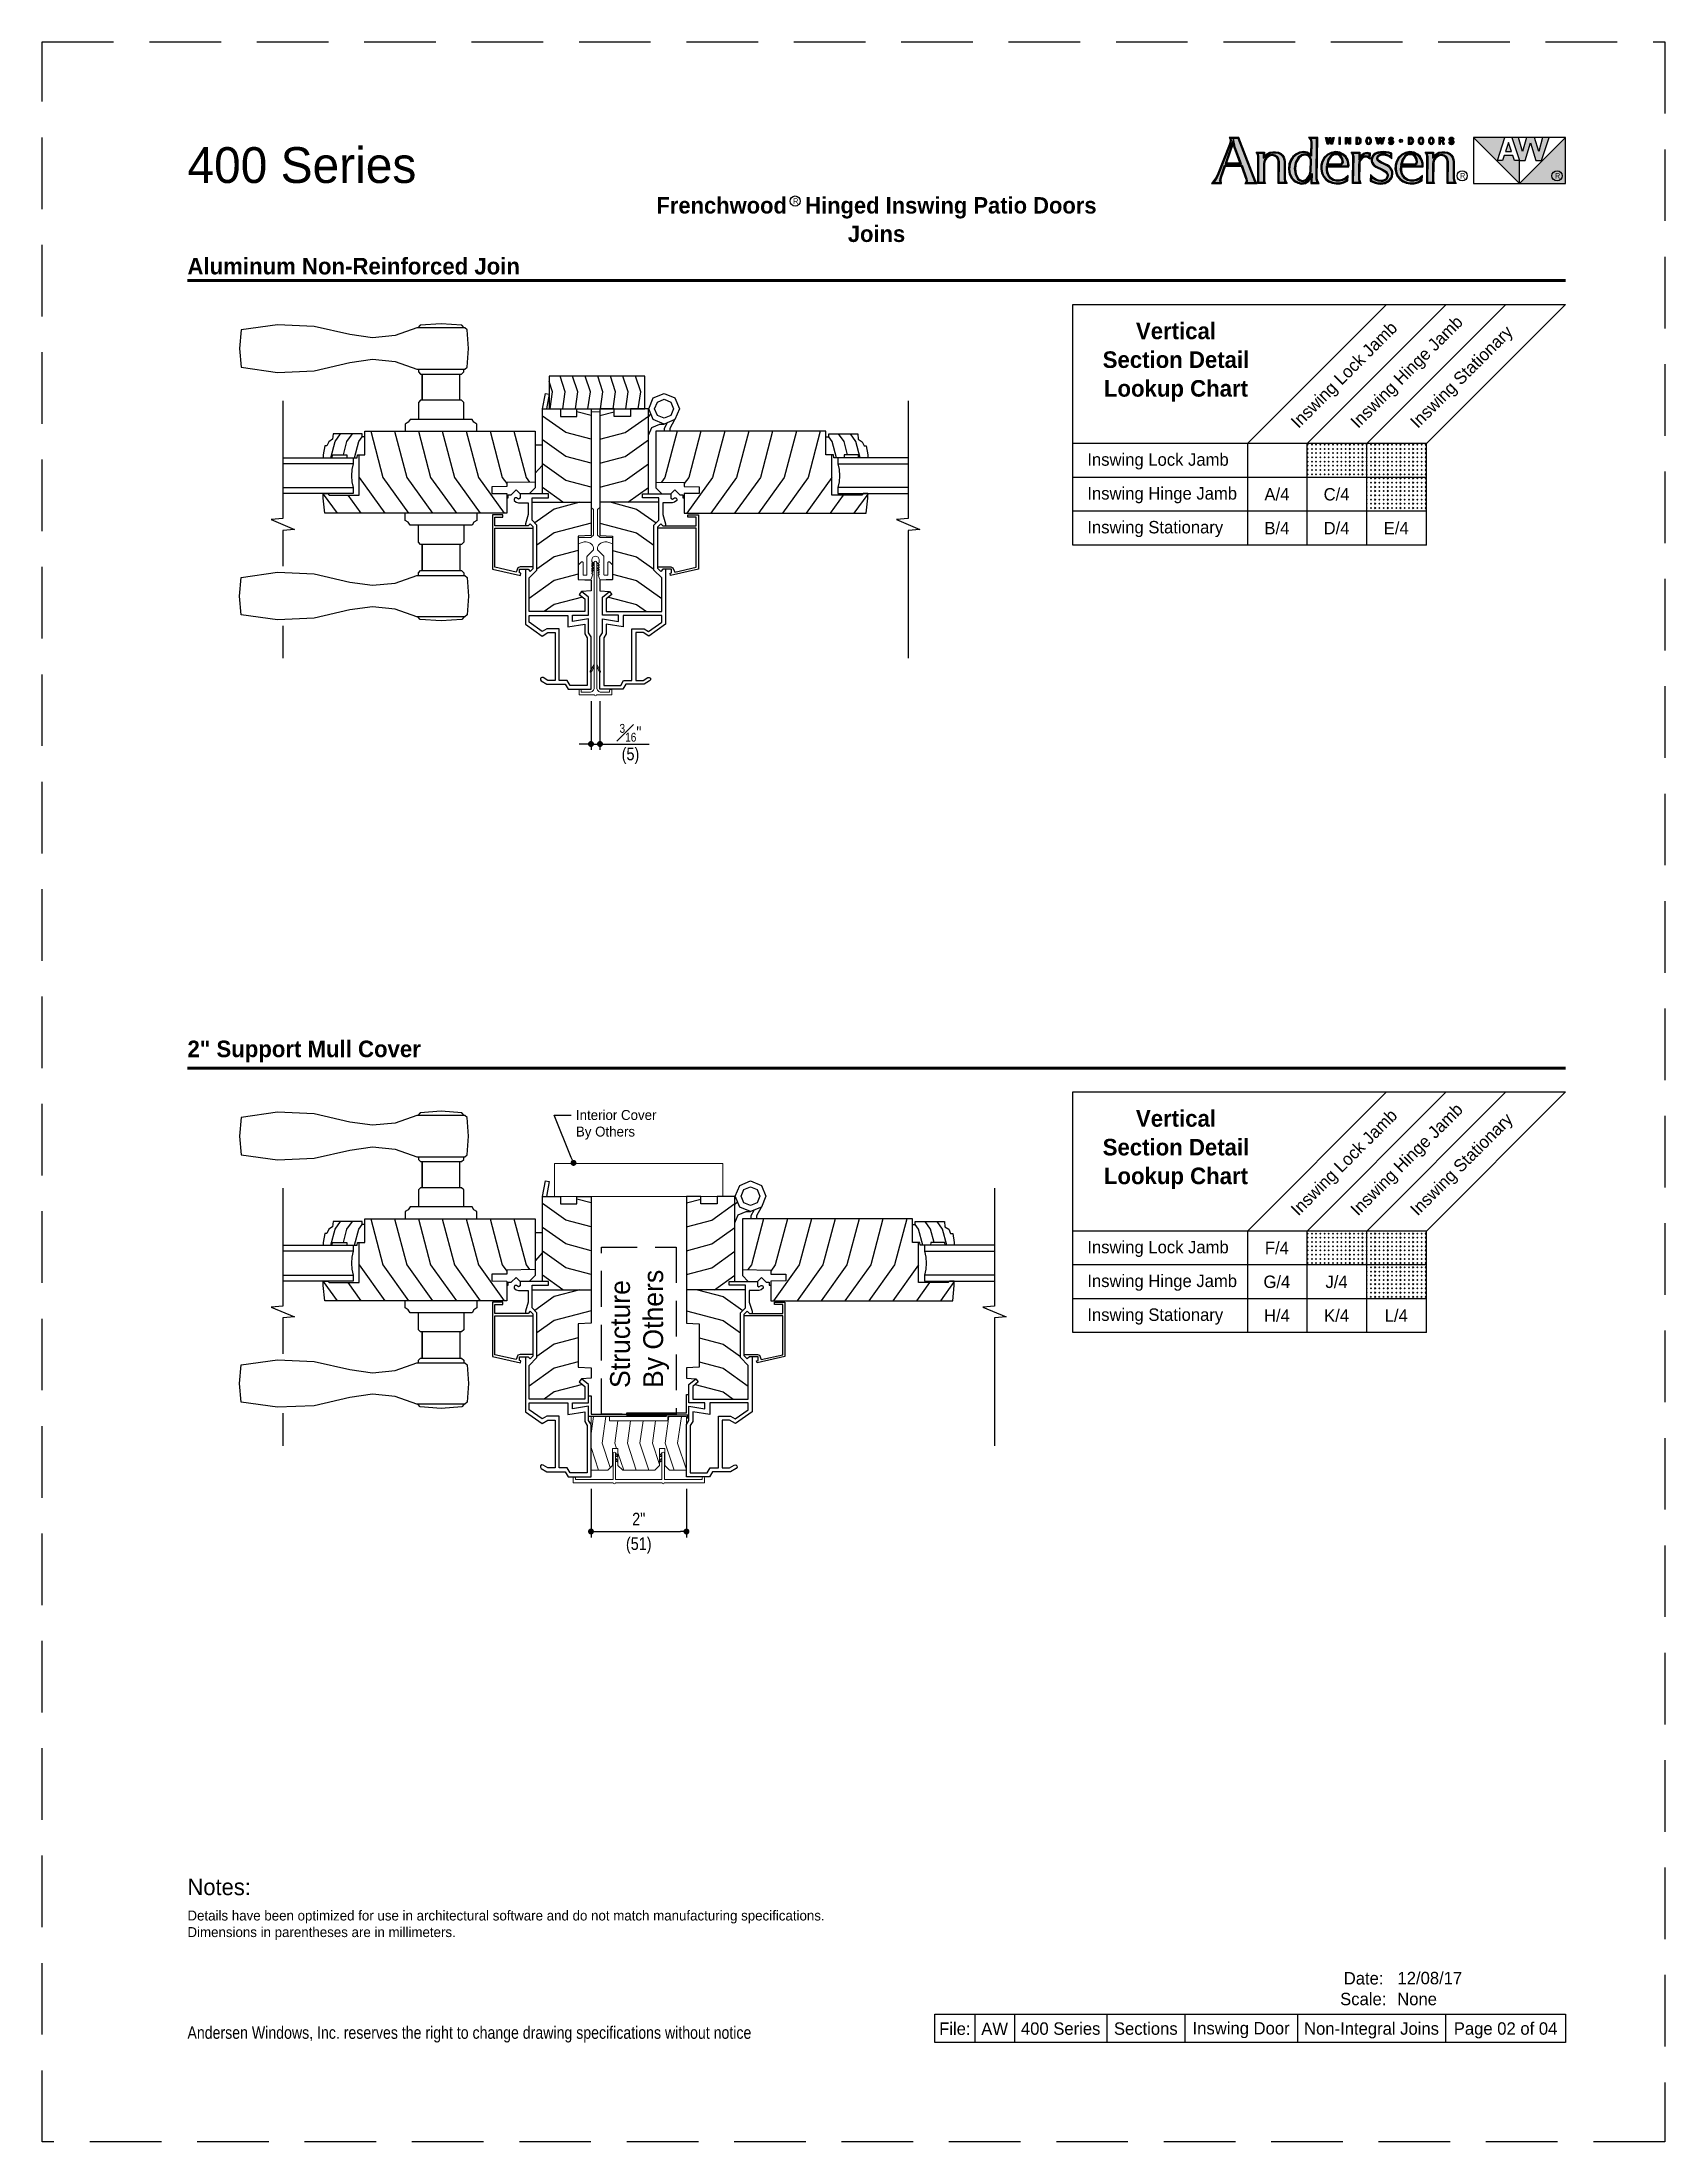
# Model space of a CAD drawing. Extents: x 0 to 204, y 0 to 88.
# Drawn here: x 34 to 68, y 44 to 88 of the extents above; entities that cross this region are included whole.
import ezdxf

# ---------------------------------------------------------------- set-up
doc = ezdxf.new("R2010")
doc.units = 0
doc.header["$LTSCALE"] = 6
doc.header["$MEASUREMENT"] = 0
doc.set_wipeout_variables(frame=1)
doc.linetypes.add('DASHED', pattern=[0.75, 0.5, -0.25])
doc.linetypes.add('HIDDEN2', pattern=[0.1875, 0.125, -0.0625])
doc.layers.get('0').update_dxf_attribs({"linetype": 'CONTINUOUS'})
doc.layers.get('Defpoints').update_dxf_attribs({"linetype": 'CONTINUOUS'})
for name, color, linetype in [('A-ANNO-DIMS', 3, 'CONTINUOUS'), ('A-ANNO-TEXT', 4, 'CONTINUOUS'), ('A-DETL-MBND', 8, 'CONTINUOUS')]:
    doc.layers.add(name, color=color, linetype=linetype)
doc.layers.add('A-DETL-MCUT', color=6, linetype='CONTINUOUS', lineweight=20)
doc.layers.add('A-DETL-PATT', color=8, linetype='CONTINUOUS', lineweight=5)
doc.layers.add('PLOT VIEW', color=1, linetype='DASHED', plot=False)
doc.styles.add('ADF Text', font='FRABK.TTF', dxfattribs={"width": 0.85})
doc.dimstyles.new('ADF 3 inches equals 1 foot', dxfattribs={"dimtxt": 0.265625, "dimasz": 0.125, "dimexe": 0.125, "dimexo": 0.25, "dimgap": 0.125, "dimtad": 1, "dimdec": 6, "dimzin": 3, "dimdsep": 46, "dimlunit": 4, "dimtxsty": 'ADF Text', "dimblk": 'DOT', "dimcen": 0, "dimclrd": 256, "dimclre": 256, "dimclrt": 256, "dimadec": 0, "dimazin": 0, "dimtfac": 0.7, "dimtdec": 6, "dimtix": 1, "dimtmove": 0, "dimatfit": 0, "dimldrblk": 'DOT', "dimfxl": 0, "dimfrac": 1, "dimtolj": 1, "dimtzin": 4, "dimlwd": -1, "dimlwe": -1, "dimarcsym": 0})

msp = doc.modelspace()

# ---------------------------------------------------------------- texts
at = {"layer": 'A-ANNO-TEXT', "line_spacing_factor": 1.04, "style": 'ADF Text'}
for s, insert, char_height, width, attachment_point in [('{\\fFranklin Gothic Book|b1|i0|c0|p34;\\W1;Frenchwood   Hinged Inswing Patio Doors\\PJoins}', (51.4818792, 84.7499985), 0.34375, 28.869578845, 2), ('\\A1;{\\fFranklin Gothic Book|b1|i0|c0|p34;\\W1;Aluminum Non-Reinforced Join}', (37.0470898, 83.1249985), 0.347222222, 12.297368574, 7), ('\\A1;{\\fFranklin Gothic Book|b1|i0|c0|p34;\\W1;Vertical\\PSection Detail\\PLookup Chart}', (57.7556051, 81.2921074), 0.347222222, 4.322293416, 5), ('\\A1;\\pt0.26042;{\\W1;Inswing Lock Jamb}', (55.8989747, 79.0425496), 0.260416667, 3.327274698, 7), ('\\A1;\\pt0.26042;{\\W1;Inswing Hinge Jamb}', (55.8989747, 78.3342163), 0.260416667, 3.290516784, 7), ('\\A1;\\pt0.26042;{\\W1;A/4}', (59.8696739, 78.5217163), 0.260416667, 1.237574993, 5), ('\\A1;\\pt0.26042;{\\W1;C/4}', (61.1196739, 78.5217163), 0.260416667, 1.237574993, 5), ('\\A1;\\pt0.26042;{\\W1;Inswing Stationary}', (55.8989747, 77.6258829), 0.260416667, 3.327274698, 7), ('\\A1;\\pt0.26042;{\\W1;B/4}', (59.8696739, 77.8133829), 0.260416667, 1.237574993, 5), ('\\A1;\\pt0.26042;{\\W1;D/4}', (61.1196739, 77.8133829), 0.260416667, 1.237574993, 5), ('\\A1;\\pt0.26042;{\\W1;E/4}', (62.3696739, 77.8133829), 0.260416667, 1.237574993, 5), ('\\A1;{\\fFranklin Gothic Book|b1|i0|c0|p34;\\W1;2" Support Mull Cover}', (37.0470898, 66.6249985), 0.347222222, 12.297368574, 7), ('\\A1;{\\fFranklin Gothic Book|b1|i0|c0|p34;\\W1;Vertical\\PSection Detail\\PLookup Chart}', (57.7556051, 64.7921074), 0.347222222, 4.322293416, 5), ('\\A1;\\pt0.26042;{\\W1;Inswing Lock Jamb}', (55.8989747, 62.5425496), 0.260416667, 3.327274698, 7), ('\\A1;\\pt0.26042;{\\W1;F/4}', (59.8696739, 62.7300496), 0.260416667, 1.237574993, 5), ('\\A1;\\pt0.26042;{\\W1;Inswing Hinge Jamb}', (55.8989747, 61.8342163), 0.260416667, 3.290516784, 7), ('\\A1;\\pt0.26042;{\\W1;G/4}', (59.8696739, 62.0217163), 0.260416667, 1.237574993, 5), ('\\A1;\\pt0.26042;{\\W1;J/4}', (61.1196739, 62.0217163), 0.260416667, 1.237574993, 5), ('\\A1;\\pt0.26042;{\\W1;Inswing Stationary}', (55.8989747, 61.1258829), 0.260416667, 3.327274698, 7), ('\\A1;\\pt0.26042;{\\W1;H/4}', (59.8696739, 61.3133829), 0.260416667, 1.237574993, 5), ('\\A1;\\pt0.26042;{\\W1;K/4}', (61.1196739, 61.3133829), 0.260416667, 1.237574993, 5), ('\\A1;\\pt0.26042;{\\W1;L/4}', (62.3696739, 61.3133829), 0.260416667, 1.237574993, 5)]:
    msp.add_mtext(s, dxfattribs=dict(at, insert=insert, char_height=char_height, width=width, attachment_point=attachment_point))
at = {"layer": 'A-ANNO-TEXT', "style": 'ADF Text'}
for s, insert, char_height, width, attachment_point in [('R', (49.7895203, 84.6673882), 0.1181641, 0.266745427, 5), ('{\\W1;File:}', (53.1232582, 46.2401408), 0.260416667, 0.833333333, 8), ('{\\W1;AW}', (53.9565915, 46.2401408), 0.26041667, 0.833333333, 8), ('{\\W1;400 Series}', (55.3399436, 46.2427592), 0.260416667, 1.933370854, 8), ('{\\W1;Sections}', (57.1230026, 46.2427592), 0.260416667, 1.632747151, 8), ('{\\W1;Inswing Door}', (59.1198164, 46.1756585), 0.260416667, 3.05477181, 8), ('{\\W1;Non-Integral Joins}', (61.8520161, 46.1692283), 0.260416667, 3.103519109, 8), ('{\\W1;Page 02 of 04}', (64.6602221, 46.1692283), 0.260416667, 2.512893023, 8)]:
    msp.add_mtext(s, dxfattribs=dict(at, insert=insert, char_height=char_height, width=width, attachment_point=attachment_point))
at = {"layer": 'A-ANNO-TEXT', "char_height": 0.260416667, "width": 3.932978596, "attachment_point": 7, "rotation": 45, "line_spacing_factor": 1.04, "style": 'ADF Text'}
for s, insert in [('\\A1;\\pt0.26042;{\\W1;Inswing Lock Jamb}', (60.3758864, 79.8342163)), ('\\A1;\\pt0.26042;{\\W1;Inswing Hinge Jamb}', (61.6258864, 79.8342163)), ('\\A1;\\pt0.26042;{\\W1;Inswing Stationary}', (62.8758864, 79.8342163)), ('\\A1;\\pt0.26042;{\\W1;Inswing Lock Jamb}', (60.3758864, 63.3342163)), ('\\A1;\\pt0.26042;{\\W1;Inswing Hinge Jamb}', (61.6258864, 63.3342163)), ('\\A1;\\pt0.26042;{\\W1;Inswing Stationary}', (62.8758864, 63.3342163))]:
    msp.add_mtext(s, dxfattribs=dict(at, insert=insert))
at = {"layer": 'A-ANNO-TEXT', "color": 145, "insert": (45.9004844, 59.7979816), "char_height": 0.416666667, "width": 2.639998845, "attachment_point": 1, "rotation": 90, "style": 'ADF Text'}
msp.add_mtext('\\pi-1.25,l1.25,t1.25;{\\W1;Structure\\PBy Others}', dxfattribs=at)

# ---------------------------------------------------------------- blocks, each defined once
blk = doc.blocks.new('400 Series Door Alum Join')
at = {"layer": 'A-DETL-MCUT'}
for points in [[(-5.84, -0.342, 1.000026), (-5.84, -0.295), (-5.876, -0.295), (-5.876, -0.119, -0.414214), (-5.782, -0.025), (-3.157, -0.025, 1), (-3.157, 0.027), (-5.782, 0.027, -0.414214), (-5.876, 0.121), (-5.876, 0.297), (-5.84, 0.297, 1.000026), (-5.84, 0.344), (-5.931, 0.344), (-5.931, 0.024, 1), (-5.931, -0.022), (-5.931, -0.342)], [(-2.759, -0.34), (-2.729, -0.235), (-2.729, -0.196, 0.414214), (-2.885, -0.04), (-2.895, -0.04), (-3.026, -0.172, -0.198912), (-3.04, -0.178), (-3.416, -0.178, 0.414214), (-3.426, -0.188), (-3.426, -0.25, 0.414214), (-3.416, -0.26), (-3.163, -0.26, -0.668179), (-3.149, -0.294), (-3.209, -0.354, -0.198912), (-3.223, -0.36), (-3.506, -0.36, -0.414214), (-3.526, -0.34), (-3.526, -0.109, -0.311802), (-3.513, -0.09), (-3.428, -0.058, -0.524621), (-3.421, -0.062), (-3.421, -0.067, 0.596322), (-3.406, -0.076), (-3.379, -0.058, -0.596322), (-3.371, -0.062), (-3.371, -0.067, 0.596322), (-3.356, -0.076), (-3.329, -0.058, -0.596322), (-3.321, -0.062), (-3.321, -0.067, 0.596322), (-3.306, -0.076), (-3.279, -0.058, -0.596322), (-3.271, -0.062), (-3.271, -0.067, 0.596322), (-3.256, -0.076), (-3.229, -0.058, -0.596322), (-3.221, -0.062), (-3.221, -0.067, 0.596322), (-3.206, -0.076), (-3.179, -0.058, -0.596322), (-3.171, -0.062), (-3.171, -0.067, 0.414214), (-3.161, -0.077), (-3.103, -0.077, 1), (-3.103, 0.077), (-3.141, 0.077, 0.414214), (-3.151, 0.067), (-3.151, 0.062, -0.596322), (-3.159, 0.058), (-3.186, 0.076, 0.596322), (-3.201, 0.067), (-3.201, 0.062, -0.596322), (-3.209, 0.058), (-3.236, 0.076, 0.596322), (-3.251, 0.067), (-3.251, 0.062, -0.596322), (-3.259, 0.058), (-3.286, 0.076, 0.596322), (-3.301, 0.067), (-3.301, 0.062, -0.596322), (-3.309, 0.058), (-3.336, 0.076, 0.596322), (-3.351, 0.067), (-3.351, 0.062, -0.596322), (-3.359, 0.058), (-3.386, 0.076, 0.596322), (-3.401, 0.067), (-3.401, 0.062, -0.506556), (-3.408, 0.058), (-3.512, 0.091, -0.327531), (-3.526, 0.11), (-3.526, 0.34, -0.414214), (-3.506, 0.36), (-3.223, 0.36, -0.198912), (-3.209, 0.354), (-3.149, 0.294, -0.668179), (-3.163, 0.26), (-3.416, 0.26, 0.414214), (-3.426, 0.25), (-3.426, 0.188, 0.414214), (-3.416, 0.178), (-3.04, 0.178, -0.198912), (-3.026, 0.172), (-2.895, 0.04), (-2.885, 0.04, 0.414214), (-2.729, 0.196), (-2.729, 0.235), (-2.759, 0.34, -0.498342), (-2.744, 0.36), (-2.635, 0.36), (-2.635, 0.098, 0.198912), (-2.632, 0.091), (-2.584, 0.043, 0.198912), (-2.577, 0.04), (-2.058, 0.04, 0.198912), (-2.051, 0.043), (-2.006, 0.088, -0.198912), (-1.992, 0.094), (-0.02, 0.094, -0.414214), (0, 0.074), (0, -0.074, -0.414214), (-0.02, -0.094), (-1.992, -0.094, -0.198912), (-2.006, -0.088), (-2.051, -0.043, 0.198912), (-2.058, -0.04), (-2.577, -0.04, 0.198912), (-2.584, -0.043), (-2.632, -0.091, 0.198912), (-2.635, -0.098), (-2.635, -0.36), (-2.744, -0.36, -0.498342)]]:
    blk.add_lwpolyline(points, format="xyb", close=True, dxfattribs=at)
for points in [[(-5.347, 0.027), (-5.45, 0.087, -1), (-5.438, 0.109), (-5.297, 0.027)], [(-3.307, 0.027), (-3.331, 0.047, -1), (-3.311, 0.07), (-3.26, 0.027)], [(-3.198, 0.027), (-3.222, 0.047, -1), (-3.202, 0.07), (-3.15, 0.026)], [(-5.347, -0.025), (-5.45, -0.085, 1), (-5.438, -0.106), (-5.297, -0.025)], [(-3.307, -0.025), (-3.331, -0.045, 1), (-3.311, -0.068), (-3.26, -0.025)], [(-3.198, -0.025), (-3.222, -0.045, 1), (-3.202, -0.068), (-3.15, -0.024)]]:
    blk.add_lwpolyline(points, format="xyb", dxfattribs=at)
blk = doc.blocks.new('_DOT')
at = {"color": 0, "linetype": 'ByBlock'}
blk.add_line((-0.5, 0), (-1, 0), dxfattribs=at)
at = {"color": 0, "linetype": 'ByBlock', "const_width": 0.5}
blk.add_lwpolyline([(-0.25, 0, 1), (0.25, 0, 1)], format="xyb", close=True, dxfattribs=at)
blk = doc.blocks.new('*D142')
at = {"layer": 'A-ANNO-DIMS', "transparency": 16777216}
for p, q in [((45.501, 74.187), (45.501, 73.166)), ((45.689, 74.187), (45.689, 73.166)), ((45.376, 73.291), (45.251, 73.291)), ((45.501, 73.291), (45.689, 73.291)), ((45.814, 73.291), (46.717, 73.291))]:
    blk.add_line(p, q, dxfattribs=at)
at = {"layer": 'Defpoints', "color": 0, "transparency": 16777216}
for p in [(45.501, 74.437), (45.689, 74.437), (45.689, 73.291)]:
    blk.add_point(p, dxfattribs=at)
at = {"layer": 'A-ANNO-DIMS', "transparency": 16777216, "xscale": 0.125, "yscale": 0.125, "zscale": 0.125}
blk.add_blockref('_DOT', (45.501, 73.291), dxfattribs=at)
at = {"layer": 'A-ANNO-DIMS', "transparency": 16777216, "xscale": 0.125, "yscale": 0.125, "zscale": 0.125, "rotation": 180}
blk.add_blockref('_DOT', (45.689, 73.291), dxfattribs=at)
at = {"layer": 'A-ANNO-DIMS', "transparency": 16777216, "insert": (46.328, 73.291), "char_height": 0.26562, "attachment_point": 5, "style": 'ADF Text'}
blk.add_mtext('\\A1;{\\H0.700000x;\\S3#16;}"\\P\\f [;\\fFranklin Gothic Book;(5)\\f]', dxfattribs=at)
blk = doc.blocks.new('2inch Mull Cover')
at = {"layer": 'A-DETL-MCUT'}
for points in [[(0.493, -1.89, 1), (0.493, -1.838), (-0.059, -1.838), (-0.059, -0.866), (0.493, -0.866, 1), (0.493, -0.814), (-0.059, -0.814), (-0.059, -0.024), (-0.024, -0.024, 1.000026), (-0.024, 0.023), (-0.126, 0.023), (-0.126, -0.817, 1), (-0.126, -0.863), (-0.126, -1.841, 1), (-0.126, -1.887), (-0.126, -2.727), (-0.024, -2.727, 1), (-0.024, -2.68), (-0.059, -2.68), (-0.059, -1.89), (0.493, -1.89)], [(0.343, -0.866), (0.319, -0.886, 1), (0.339, -0.908), (0.39, -0.866)], [(0.452, -0.866), (0.428, -0.886, 1), (0.448, -0.908), (0.5, -0.865)], [(0.343, -1.838), (0.319, -1.817, -1), (0.339, -1.795), (0.39, -1.838)], [(0.452, -1.838), (0.428, -1.817, -1), (0.448, -1.795), (0.5, -1.838)]]:
    blk.add_lwpolyline(points, format="xyb", dxfattribs=at)
blk.add_lwpolyline([(0.24, -0.915), (0.593, -0.915), (0.593, -0.804), (0.24, -0.804), (0.14, -0.704), (0.14, -0.352), (1.265, -0.352), (1.265, -0.742), (1.171, -0.742), (1.171, -1.961), (1.265, -1.961), (1.265, -2.352), (0.14, -2.352), (0.14, -1.999), (0.24, -1.899), (0.593, -1.899), (0.593, -1.788), (0.24, -1.788), (0.14, -1.688), (0.14, -1.015)], close=True, dxfattribs=at)
for points in [[(0.343, -0.814), (0.332, -0.804)], [(0.379, -0.804), (0.39, -0.814)], [(0.452, -0.814), (0.441, -0.804)], [(0.488, -0.804), (0.5, -0.814)], [(0.343, -1.89), (0.332, -1.899)], [(0.379, -1.899), (0.39, -1.89)], [(0.452, -1.89), (0.441, -1.899)], [(0.488, -1.899), (0.5, -1.889)]]:
    blk.add_lwpolyline(points, dxfattribs=at)
at = {"layer": 'A-DETL-PATT'}
for points in [[(0.614, -0.352), (0.14, -0.51)], [(1.265, -0.402), (0.91, -0.352)], [(1.265, -0.665), (0.702, -0.586), (0.192, -0.756)], [(1.171, -0.915), (0.702, -0.849), (0.593, -0.886)], [(0.505, -0.915), (0.14, -1.037)], [(1.171, -1.179), (0.702, -1.113), (0.14, -1.3)], [(1.171, -1.442), (0.702, -1.376), (0.14, -1.564)], [(1.171, -1.706), (0.702, -1.64), (0.258, -1.788)], [(1.265, -1.983), (0.702, -1.903), (0.14, -2.091)], [(1.265, -2.246), (0.702, -2.166), (0.147, -2.352)]]:
    blk.add_lwpolyline(points, dxfattribs=at)
blk = doc.blocks.new('*D143')
at = {"layer": 'A-ANNO-DIMS', "transparency": 16777216}
for p, q in [((45.501, 57.687), (45.501, 56.666)), ((47.501, 57.687), (47.501, 56.666)), ((45.626, 56.791), (47.376, 56.791))]:
    blk.add_line(p, q, dxfattribs=at)
at = {"layer": 'Defpoints', "color": 0, "transparency": 16777216}
for p in [(45.501, 57.937), (47.501, 57.937), (47.501, 56.791)]:
    blk.add_point(p, dxfattribs=at)
at = {"layer": 'A-ANNO-DIMS', "transparency": 16777216, "xscale": 0.125, "yscale": 0.125, "zscale": 0.125, "rotation": 180}
blk.add_blockref('_DOT', (45.501, 56.791), dxfattribs=at)
at = {"layer": 'A-ANNO-DIMS', "transparency": 16777216, "xscale": 0.125, "yscale": 0.125, "zscale": 0.125}
blk.add_blockref('_DOT', (47.501, 56.791), dxfattribs=at)
at = {"layer": 'A-ANNO-DIMS', "transparency": 16777216, "attachment_point": 5, "style": 'ADF Text'}
for s, insert, char_height in [('\\A1;2"', (46.501, 57.052), 0.2656), ('\\A1;\\f [;\\fFranklin Gothic Book;(51)\\f]', (46.501, 56.497), 0.26562)]:
    blk.add_mtext(s, dxfattribs=dict(at, insert=insert, char_height=char_height))
blk = doc.blocks.new('AW  Logo')
at = {"layer": 'A-ANNO-TEXT'}
h = blk.add_hatch(color=8, dxfattribs=at)
h.dxf.hatch_style = 1
h.paths.add_polyline_path([(-8.861, -2.582), (-8.757, -2.867), (-8.751, -2.906), (-8.759, -2.941), (-8.587, -2.941), (-8.593, -2.929), (-8.945, -2.023), (-9.093, -2.023), (-9.088, -2.056), (-9.094, -2.114), (-9.109, -2.164), (-9.347, -2.763), (-9.384, -2.84), (-9.431, -2.913), (-9.453, -2.941), (-9.316, -2.941), (-9.323, -2.899), (-9.313, -2.833), (-9.226, -2.582)])
h.paths.add_polyline_path([(-8.872, -2.552), (-9.216, -2.552), (-9.037, -2.035), (-9.012, -2.161), (-9.001, -2.201)], flags=16)
h.paths.add_polyline_path([(-8.889, -2.541), (-9.199, -2.541), (-9.04, -2.079), (-9.023, -2.164), (-9.012, -2.205)], flags=0)
h.paths.add_polyline_path([(-8.905, -2.529), (-9.183, -2.529), (-9.043, -2.124), (-9.023, -2.208)], flags=0)
h.paths.add_polyline_path([(-8.411, -2.544), (-8.397, -2.475), (-8.357, -2.415), (-8.297, -2.374), (-8.227, -2.358), (-8.169, -2.368), (-8.12, -2.399), (-8.088, -2.448), (-8.079, -2.503), (-8.083, -2.941), (-7.957, -2.941), (-7.969, -2.92), (-7.981, -2.857), (-7.981, -2.512), (-7.986, -2.466), (-8.001, -2.423), (-8.025, -2.385), (-8.055, -2.354), (-8.105, -2.332), (-8.159, -2.321), (-8.215, -2.321), (-8.27, -2.332), (-8.326, -2.362), (-8.416, -2.434), (-8.415, -2.33), (-8.524, -2.33), (-8.517, -2.34), (-8.506, -2.396), (-8.509, -2.941), (-8.409, -2.941), (-8.414, -2.91)])
h.paths.add_polyline_path([(-7.298, -2.023), (-7.421, -2.023), (-7.413, -2.032), (-7.398, -2.096), (-7.403, -2.389), (-7.501, -2.331), (-7.57, -2.319), (-7.647, -2.329), (-7.717, -2.361), (-7.78, -2.415), (-7.826, -2.482), (-7.854, -2.56), (-7.866, -2.661), (-7.849, -2.76), (-7.805, -2.85), (-7.752, -2.903), (-7.686, -2.939), (-7.613, -2.954), (-7.539, -2.94), (-7.478, -2.897), (-7.393, -2.755), (-7.395, -2.941), (-7.287, -2.941), (-7.296, -2.927), (-7.308, -2.866)])
h.paths.add_polyline_path([(-7.406, -2.468), (-7.409, -2.71), (-7.433, -2.8), (-7.487, -2.876), (-7.534, -2.91), (-7.591, -2.922), (-7.648, -2.91), (-7.696, -2.875), (-7.75, -2.766), (-7.767, -2.647), (-7.746, -2.525), (-7.684, -2.416), (-7.616, -2.366), (-7.539, -2.35), (-7.472, -2.367), (-7.426, -2.41)], flags=16)
h.paths.add_polyline_path([(-7.418, -2.469), (-7.42, -2.709), (-7.444, -2.795), (-7.495, -2.868), (-7.538, -2.899), (-7.591, -2.91), (-7.643, -2.899), (-7.687, -2.868), (-7.739, -2.762), (-7.755, -2.647), (-7.735, -2.529), (-7.675, -2.424), (-7.611, -2.377), (-7.539, -2.362), (-7.478, -2.378), (-7.436, -2.417)], flags=0)
h.paths.add_polyline_path([(-7.429, -2.471), (-7.432, -2.707), (-7.454, -2.79), (-7.504, -2.86), (-7.543, -2.889), (-7.591, -2.899), (-7.638, -2.889), (-7.678, -2.86), (-7.728, -2.759), (-7.744, -2.647), (-7.724, -2.533), (-7.666, -2.432), (-7.606, -2.387), (-7.539, -2.374), (-7.483, -2.388), (-7.446, -2.423)], flags=0)
h.paths.add_polyline_path([(-7.089, -2.594), (-6.643, -2.594), (-6.642, -2.581), (-6.644, -2.545), (-6.661, -2.477), (-6.696, -2.417), (-6.746, -2.369), (-6.818, -2.333), (-6.897, -2.32), (-6.984, -2.334), (-7.062, -2.373), (-7.126, -2.434), (-7.167, -2.513), (-7.187, -2.587), (-7.19, -2.664), (-7.175, -2.739), (-7.144, -2.809), (-7.097, -2.865), (-7.037, -2.91), (-6.968, -2.939), (-6.891, -2.952), (-6.812, -2.948), (-6.736, -2.928), (-6.667, -2.891), (-6.663, -2.852), (-6.682, -2.868), (-6.758, -2.902), (-6.821, -2.918), (-6.887, -2.917), (-6.95, -2.899), (-7.008, -2.865), (-7.052, -2.811), (-7.081, -2.749), (-7.094, -2.681)])
h.paths.add_polyline_path([(-7.094, -2.573), (-7.061, -2.463), (-7.012, -2.39), (-6.955, -2.351), (-6.888, -2.339), (-6.83, -2.352), (-6.784, -2.388), (-6.751, -2.447), (-6.738, -2.515), (-6.747, -2.545), (-6.772, -2.566), (-6.811, -2.573)], flags=16)
h.paths.add_polyline_path([(-7.078, -2.561), (-7.051, -2.468), (-7.003, -2.398), (-6.951, -2.362), (-6.888, -2.351), (-6.836, -2.363), (-6.793, -2.396), (-6.762, -2.451), (-6.75, -2.514), (-6.757, -2.538), (-6.777, -2.555), (-6.812, -2.561)], flags=0)
h.paths.add_polyline_path([(-7.063, -2.55), (-7.04, -2.473), (-6.995, -2.406), (-6.947, -2.373), (-6.888, -2.363), (-6.841, -2.373), (-6.802, -2.404), (-6.773, -2.455), (-6.762, -2.514), (-6.767, -2.531), (-6.782, -2.544), (-6.813, -2.55)], flags=0)
h.paths.add_polyline_path([(-6.418, -2.571), (-6.413, -2.516), (-6.391, -2.462), (-6.354, -2.415), (-6.316, -2.395), (-6.275, -2.388), (-6.233, -2.394), (-6.205, -2.408), (-6.203, -2.338), (-6.212, -2.335), (-6.239, -2.333), (-6.264, -2.336), (-6.305, -2.352), (-6.34, -2.378), (-6.417, -2.479), (-6.416, -2.33), (-6.532, -2.33), (-6.524, -2.342), (-6.513, -2.4), (-6.524, -2.941), (-6.405, -2.941), (-6.41, -2.93), (-6.42, -2.88)])
h.paths.add_polyline_path([(-5.96, -2.534), (-5.996, -2.51), (-6.027, -2.476), (-6.038, -2.442), (-6.032, -2.407), (-6.016, -2.381), (-5.993, -2.362), (-5.952, -2.346), (-5.909, -2.341), (-5.856, -2.346), (-5.806, -2.361), (-5.768, -2.379), (-5.747, -2.394), (-5.746, -2.344), (-5.787, -2.332), (-5.846, -2.323), (-5.905, -2.319), (-5.959, -2.322), (-6.011, -2.333), (-6.06, -2.353), (-6.085, -2.369), (-6.105, -2.39), (-6.12, -2.415), (-6.129, -2.44), (-6.134, -2.466), (-6.133, -2.492), (-6.128, -2.517), (-6.109, -2.55), (-6.083, -2.579), (-6.049, -2.601), (-5.918, -2.662), (-5.853, -2.698), (-5.829, -2.719), (-5.81, -2.745), (-5.798, -2.775), (-5.797, -2.806), (-5.803, -2.835), (-5.817, -2.862), (-5.843, -2.889), (-5.874, -2.909), (-5.909, -2.92), (-5.945, -2.922), (-6.007, -2.914), (-6.067, -2.892), (-6.119, -2.857), (-6.149, -2.83), (-6.151, -2.899), (-6.115, -2.917), (-6.066, -2.936), (-6.014, -2.949), (-5.962, -2.954), (-5.911, -2.952), (-5.863, -2.94), (-5.819, -2.919), (-5.78, -2.889), (-5.751, -2.852), (-5.732, -2.81), (-5.724, -2.764), (-5.725, -2.723), (-5.737, -2.684), (-5.758, -2.65), (-5.788, -2.621), (-5.828, -2.595), (-5.872, -2.573)])
h.paths.add_polyline_path([(-5.534, -2.594), (-5.087, -2.594), (-5.086, -2.581), (-5.089, -2.545), (-5.106, -2.477), (-5.14, -2.417), (-5.19, -2.369), (-5.262, -2.333), (-5.342, -2.32), (-5.428, -2.334), (-5.507, -2.373), (-5.57, -2.434), (-5.612, -2.513), (-5.632, -2.587), (-5.635, -2.664), (-5.62, -2.739), (-5.589, -2.809), (-5.541, -2.865), (-5.481, -2.91), (-5.413, -2.939), (-5.335, -2.952), (-5.257, -2.948), (-5.181, -2.928), (-5.112, -2.891), (-5.108, -2.852), (-5.127, -2.868), (-5.202, -2.902), (-5.265, -2.918), (-5.331, -2.917), (-5.395, -2.899), (-5.453, -2.865), (-5.497, -2.811), (-5.526, -2.749), (-5.539, -2.681)])
h.paths.add_polyline_path([(-5.506, -2.463), (-5.456, -2.39), (-5.4, -2.351), (-5.332, -2.339), (-5.275, -2.352), (-5.229, -2.388), (-5.195, -2.447), (-5.183, -2.515), (-5.192, -2.545), (-5.217, -2.566), (-5.255, -2.573), (-5.538, -2.573)], flags=16)
h.paths.add_polyline_path([(-5.523, -2.561), (-5.495, -2.468), (-5.448, -2.398), (-5.396, -2.362), (-5.333, -2.351), (-5.28, -2.363), (-5.238, -2.396), (-5.206, -2.451), (-5.195, -2.514), (-5.202, -2.538), (-5.222, -2.555), (-5.256, -2.561)], flags=0)
h.paths.add_polyline_path([(-5.507, -2.55), (-5.485, -2.473), (-5.44, -2.406), (-5.391, -2.373), (-5.333, -2.363), (-5.285, -2.373), (-5.247, -2.404), (-5.217, -2.455), (-5.206, -2.514), (-5.212, -2.531), (-5.227, -2.544), (-5.257, -2.55)], flags=0)
h.paths.add_polyline_path([(-4.968, -2.941), (-4.867, -2.941), (-4.872, -2.91), (-4.869, -2.544), (-4.855, -2.475), (-4.815, -2.415), (-4.756, -2.374), (-4.685, -2.358), (-4.628, -2.368), (-4.579, -2.399), (-4.546, -2.448), (-4.537, -2.503), (-4.541, -2.941), (-4.416, -2.941), (-4.427, -2.92), (-4.439, -2.857), (-4.439, -2.512), (-4.444, -2.466), (-4.459, -2.423), (-4.483, -2.385), (-4.514, -2.354), (-4.563, -2.332), (-4.618, -2.321), (-4.674, -2.321), (-4.728, -2.332), (-4.784, -2.362), (-4.874, -2.434), (-4.873, -2.33), (-4.982, -2.33), (-4.975, -2.34), (-4.964, -2.396)])
h = blk.add_hatch(color=8, dxfattribs=at)
h.dxf.hatch_style = 1
h.paths.add_polyline_path([(-3.049, -2.964), (-3.049, -2.483), (-3.156, -2.483), (-3.191, -2.376), (-3.369, -2.376), (-3.405, -2.483), (-3.512, -2.483), (-3.352, -2), (-4.014, -2)])
h.paths.add_polyline_path([(-3.28, -2.107), (-3.342, -2.293), (-3.219, -2.293)], flags=17)
h.paths.add_polyline_path([(-2.646, -2.292), (-2.736, -2), (-2.899, -2), (-2.988, -2.292), (-3.071, -2), (-3.209, -2), (-3.049, -2.483), (-2.927, -2.483), (-2.817, -2.112), (-2.707, -2.483), (-2.586, -2.483), (-2.425, -2), (-2.563, -2)])
h.paths.add_polyline_path([(-2.083, -2), (-3.049, -2.964), (-2.083, -2.964)])
at = {"layer": 'A-ANNO-TEXT', "color": 253}
for p, q in [((-6.818, -2), (-6.818, -2.143)), ((-4.636, -2.143), (-4.666, -2.074))]:
    blk.add_line(p, q, dxfattribs=at)
at = {"layer": 'A-ANNO-TEXT', "color": 8}
for p, q in [((-2.083, -2), (-4.014, -2)), ((-3.512, -2.483), (-3.352, -2)), ((-3.209, -2), (-3.049, -2.483)), ((-2.988, -2.292), (-3.071, -2)), ((-2.899, -2), (-2.988, -2.292)), ((-2.927, -2.483), (-2.817, -2.112)), ((-2.817, -2.112), (-2.707, -2.483)), ((-2.646, -2.292), (-2.736, -2)), ((-2.563, -2), (-2.646, -2.292)), ((-2.586, -2.483), (-2.425, -2)), ((-3.405, -2.483), (-3.512, -2.483)), ((-3.369, -2.376), (-3.405, -2.483)), ((-3.191, -2.376), (-3.369, -2.376)), ((-3.156, -2.483), (-3.191, -2.376)), ((-3.049, -2.483), (-3.156, -2.483)), ((-3.049, -2.964), (-3.049, -2.483)), ((-3.049, -2.483), (-2.927, -2.483)), ((-2.707, -2.483), (-2.586, -2.483))]:
    blk.add_line(p, q, dxfattribs=at).dxf.unprotected_set("ltscale", 0)
for points in [[(-9.133, -2), (-9.116, -2.029), (-9.111, -2.057), (-9.117, -2.11), (-9.13, -2.156), (-9.368, -2.754), (-9.404, -2.829), (-9.449, -2.9), (-9.503, -2.964), (-9.288, -2.964), (-9.299, -2.898), (-9.29, -2.839), (-9.209, -2.605), (-8.877, -2.605), (-8.779, -2.873), (-8.775, -2.905), (-8.782, -2.936), (-8.799, -2.964), (-8.547, -2.964), (-8.56, -2.943), (-8.571, -2.92), (-8.929, -2)], [(-9.023, -2.208), (-9.043, -2.124), (-9.183, -2.529), (-8.905, -2.529)], [(-7.426, -2.349), (-7.493, -2.309), (-7.569, -2.296), (-7.654, -2.306), (-7.729, -2.342), (-7.797, -2.399), (-7.847, -2.472), (-7.877, -2.555), (-7.889, -2.661), (-7.871, -2.767), (-7.824, -2.863), (-7.766, -2.922), (-7.694, -2.961), (-7.613, -2.977), (-7.53, -2.962), (-7.46, -2.913), (-7.417, -2.84), (-7.419, -2.964), (-7.243, -2.964), (-7.275, -2.918), (-7.285, -2.864), (-7.275, -2), (-7.471, -2), (-7.434, -2.043), (-7.421, -2.098)], [(-7.056, -2.096), (-7.033, -2), (-7.001, -2), (-6.978, -2.096), (-6.956, -2), (-6.928, -2), (-6.965, -2.143), (-6.998, -2.143), (-7.02, -2.048), (-7.043, -2.143), (-7.075, -2.143), (-7.112, -2), (-7.078, -2)], [(-6.801, -2), (-6.834, -2), (-6.834, -2.143), (-6.801, -2.143)], [(-6.659, -2), (-6.611, -2.085), (-6.611, -2), (-6.585, -2), (-6.585, -2.143), (-6.614, -2.143), (-6.669, -2.047), (-6.669, -2.143), (-6.695, -2.143), (-6.695, -2)], [(-6.39, -2.014), (-6.41, -2.004), (-6.432, -2), (-6.48, -2), (-6.48, -2.143), (-6.432, -2.143), (-6.41, -2.139), (-6.39, -2.128), (-6.374, -2.112), (-6.365, -2.091), (-6.363, -2.071), (-6.365, -2.052), (-6.374, -2.031)], [(-6.401, -2.093), (-6.398, -2.079), (-6.398, -2.064), (-6.401, -2.05), (-6.408, -2.038), (-6.419, -2.03), (-6.432, -2.027), (-6.447, -2.027), (-6.447, -2.116), (-6.432, -2.116), (-6.419, -2.113), (-6.408, -2.105)], [(-6.169, -2.014), (-6.188, -2.002), (-6.21, -1.998), (-6.232, -2.002), (-6.25, -2.014), (-6.263, -2.033), (-6.269, -2.052), (-6.271, -2.071), (-6.269, -2.091), (-6.263, -2.11), (-6.25, -2.128), (-6.232, -2.141), (-6.21, -2.145), (-6.188, -2.141), (-6.169, -2.128), (-6.157, -2.11), (-6.151, -2.091), (-6.149, -2.071), (-6.151, -2.052), (-6.157, -2.033)], [(-6.223, -2.113), (-6.231, -2.101), (-6.235, -2.086), (-6.236, -2.071), (-6.235, -2.056), (-6.231, -2.041), (-6.223, -2.03), (-6.21, -2.025), (-6.196, -2.03), (-6.188, -2.041), (-6.185, -2.056), (-6.184, -2.071), (-6.185, -2.086), (-6.188, -2.101), (-6.196, -2.113), (-6.21, -2.118)], [(-6.006, -2.096), (-5.983, -2), (-5.951, -2), (-5.928, -2.096), (-5.906, -2), (-5.878, -2), (-5.915, -2.143), (-5.948, -2.143), (-5.97, -2.048), (-5.993, -2.143), (-6.025, -2.143), (-6.062, -2), (-6.028, -2)], [(-5.787, -2.125), (-5.779, -2.133), (-5.769, -2.139), (-5.758, -2.143), (-5.746, -2.145), (-5.734, -2.145), (-5.723, -2.143), (-5.711, -2.139), (-5.701, -2.134), (-5.692, -2.127), (-5.686, -2.118), (-5.682, -2.107), (-5.681, -2.096), (-5.683, -2.085), (-5.688, -2.075), (-5.695, -2.067), (-5.704, -2.061), (-5.719, -2.055), (-5.734, -2.052), (-5.742, -2.05), (-5.75, -2.048), (-5.755, -2.043), (-5.757, -2.036), (-5.754, -2.029), (-5.748, -2.026), (-5.74, -2.024), (-5.731, -2.025), (-5.725, -2.026), (-5.72, -2.03), (-5.715, -2.035), (-5.713, -2.041), (-5.685, -2.031), (-5.69, -2.021), (-5.697, -2.012), (-5.707, -2.005), (-5.718, -2.001), (-5.731, -1.998), (-5.745, -1.998), (-5.759, -2.001), (-5.772, -2.007), (-5.781, -2.015), (-5.787, -2.025), (-5.79, -2.036), (-5.79, -2.048), (-5.787, -2.059), (-5.781, -2.069), (-5.772, -2.076), (-5.762, -2.081), (-5.751, -2.085), (-5.74, -2.087), (-5.731, -2.089), (-5.722, -2.092), (-5.717, -2.097), (-5.715, -2.103), (-5.717, -2.11), (-5.722, -2.115), (-5.735, -2.118), (-5.749, -2.117), (-5.755, -2.114), (-5.76, -2.11), (-5.764, -2.105), (-5.766, -2.098), (-5.797, -2.105), (-5.794, -2.116)], [(-5.29, -2.014), (-5.31, -2.004), (-5.333, -2), (-5.381, -2), (-5.381, -2.143), (-5.333, -2.143), (-5.31, -2.139), (-5.29, -2.128), (-5.275, -2.112), (-5.266, -2.091), (-5.263, -2.071), (-5.266, -2.052), (-5.275, -2.031)], [(-5.301, -2.093), (-5.298, -2.079), (-5.298, -2.064), (-5.301, -2.05), (-5.308, -2.038), (-5.319, -2.03), (-5.333, -2.027), (-5.347, -2.027), (-5.347, -2.116), (-5.333, -2.116), (-5.319, -2.113), (-5.308, -2.105)], [(-5.069, -2.014), (-5.088, -2.002), (-5.11, -1.998), (-5.132, -2.002), (-5.151, -2.014), (-5.163, -2.033), (-5.169, -2.052), (-5.171, -2.071), (-5.169, -2.091), (-5.163, -2.11), (-5.151, -2.128), (-5.132, -2.141), (-5.11, -2.145), (-5.088, -2.141), (-5.069, -2.128), (-5.057, -2.11), (-5.051, -2.091), (-5.049, -2.071), (-5.051, -2.052), (-5.057, -2.033)], [(-5.123, -2.113), (-5.132, -2.101), (-5.135, -2.086), (-5.136, -2.071), (-5.135, -2.056), (-5.132, -2.041), (-5.123, -2.03), (-5.11, -2.025), (-5.097, -2.03), (-5.088, -2.041), (-5.085, -2.056), (-5.084, -2.071), (-5.085, -2.086), (-5.088, -2.101), (-5.097, -2.113), (-5.11, -2.118)], [(-4.854, -2.014), (-4.873, -2.002), (-4.895, -1.998), (-4.917, -2.002), (-4.935, -2.014), (-4.948, -2.033), (-4.954, -2.052), (-4.956, -2.071), (-4.954, -2.091), (-4.948, -2.11), (-4.935, -2.128), (-4.917, -2.141), (-4.895, -2.145), (-4.873, -2.141), (-4.854, -2.128), (-4.842, -2.11), (-4.836, -2.091), (-4.834, -2.071), (-4.836, -2.052), (-4.842, -2.033)], [(-4.908, -2.113), (-4.916, -2.101), (-4.92, -2.086), (-4.921, -2.071), (-4.92, -2.056), (-4.916, -2.041), (-4.908, -2.03), (-4.895, -2.025), (-4.881, -2.03), (-4.873, -2.041), (-4.87, -2.056), (-4.869, -2.071), (-4.87, -2.086), (-4.873, -2.101), (-4.881, -2.113), (-4.895, -2.118)], [(-4.625, -2.06), (-4.621, -2.047), (-4.621, -2.033), (-4.627, -2.02), (-4.636, -2.009), (-4.648, -2.002), (-4.662, -2), (-4.735, -2), (-4.735, -2.143), (-4.701, -2.143), (-4.701, -2.086), (-4.677, -2.086), (-4.655, -2.143), (-4.618, -2.143), (-4.645, -2.08), (-4.633, -2.072)], [(-4.701, -2.062), (-4.672, -2.062), (-4.663, -2.059), (-4.657, -2.053), (-4.654, -2.043), (-4.657, -2.034), (-4.663, -2.028), (-4.672, -2.025), (-4.701, -2.025)], [(-4.523, -2.125), (-4.514, -2.133), (-4.505, -2.139), (-4.493, -2.143), (-4.481, -2.145), (-4.469, -2.145), (-4.458, -2.143), (-4.446, -2.139), (-4.436, -2.134), (-4.427, -2.127), (-4.421, -2.118), (-4.417, -2.107), (-4.416, -2.096), (-4.418, -2.085), (-4.423, -2.075), (-4.43, -2.067), (-4.439, -2.061), (-4.454, -2.055), (-4.469, -2.052), (-4.477, -2.05), (-4.485, -2.048), (-4.49, -2.043), (-4.492, -2.036), (-4.489, -2.029), (-4.483, -2.026), (-4.475, -2.024), (-4.466, -2.025), (-4.46, -2.026), (-4.455, -2.03), (-4.451, -2.035), (-4.448, -2.041), (-4.42, -2.031), (-4.425, -2.021), (-4.433, -2.012), (-4.442, -2.005), (-4.453, -2.001), (-4.466, -1.998), (-4.48, -1.998), (-4.494, -2.001), (-4.507, -2.007), (-4.516, -2.015), (-4.522, -2.025), (-4.525, -2.036), (-4.525, -2.048), (-4.522, -2.059), (-4.516, -2.069), (-4.507, -2.076), (-4.497, -2.081), (-4.486, -2.085), (-4.475, -2.087), (-4.466, -2.089), (-4.457, -2.092), (-4.452, -2.097), (-4.45, -2.103), (-4.452, -2.11), (-4.457, -2.115), (-4.47, -2.118), (-4.484, -2.117), (-4.49, -2.114), (-4.496, -2.11), (-4.499, -2.105), (-4.502, -2.098), (-4.532, -2.105), (-4.529, -2.116)], [(-4.014, -2), (-4.014, -2.964), (-2.083, -2.964), (-2.083, -2), (-3.049, -2.964)], [(-3.342, -2.293), (-3.219, -2.293), (-3.28, -2.107)], [(-7.918, -2.964), (-8.106, -2.964), (-8.102, -2.505), (-8.11, -2.457), (-8.137, -2.416), (-8.178, -2.39), (-8.226, -2.381), (-8.288, -2.395), (-8.34, -2.431), (-8.375, -2.484), (-8.388, -2.546), (-8.391, -2.909), (-8.386, -2.938), (-8.372, -2.964), (-8.533, -2.964), (-8.529, -2.399), (-8.539, -2.349), (-8.565, -2.307), (-8.391, -2.307), (-8.392, -2.385), (-8.338, -2.343), (-8.277, -2.311), (-8.218, -2.298), (-8.157, -2.298), (-8.098, -2.31), (-8.042, -2.335), (-8.007, -2.371), (-7.98, -2.413), (-7.964, -2.461), (-7.958, -2.51), (-7.958, -2.854), (-7.947, -2.912)], [(-7.666, -2.432), (-7.724, -2.533), (-7.744, -2.647), (-7.728, -2.759), (-7.678, -2.86), (-7.638, -2.889), (-7.591, -2.899), (-7.543, -2.889), (-7.504, -2.86), (-7.454, -2.79), (-7.432, -2.707), (-7.429, -2.471), (-7.446, -2.423), (-7.483, -2.388), (-7.539, -2.374), (-7.606, -2.387)], [(-7.189, -2.504), (-7.21, -2.584), (-7.213, -2.666), (-7.197, -2.746), (-7.164, -2.821), (-7.113, -2.882), (-7.048, -2.93), (-6.975, -2.961), (-6.892, -2.975), (-6.808, -2.971), (-6.727, -2.949), (-6.645, -2.906), (-6.635, -2.798), (-6.695, -2.848), (-6.765, -2.88), (-6.824, -2.894), (-6.883, -2.894), (-6.941, -2.878), (-6.993, -2.848), (-7.033, -2.799), (-7.059, -2.742), (-7.071, -2.68), (-7.067, -2.617), (-6.621, -2.617), (-6.619, -2.581), (-6.621, -2.541), (-6.639, -2.468), (-6.677, -2.402), (-6.732, -2.35), (-6.811, -2.311), (-6.897, -2.297), (-6.991, -2.312), (-7.076, -2.354), (-7.144, -2.42)], [(-6.782, -2.544), (-6.767, -2.531), (-6.762, -2.514), (-6.773, -2.455), (-6.802, -2.404), (-6.841, -2.373), (-6.888, -2.363), (-6.947, -2.373), (-6.995, -2.406), (-7.04, -2.473), (-7.063, -2.55), (-6.813, -2.55)], [(-6.239, -2.31), (-6.209, -2.313), (-6.179, -2.321), (-6.184, -2.456), (-6.209, -2.432), (-6.24, -2.416), (-6.274, -2.411), (-6.308, -2.417), (-6.339, -2.433), (-6.371, -2.473), (-6.39, -2.521), (-6.395, -2.572), (-6.397, -2.878), (-6.388, -2.922), (-6.369, -2.964), (-6.547, -2.964), (-6.536, -2.402), (-6.546, -2.351), (-6.575, -2.307), (-6.392, -2.307), (-6.393, -2.41), (-6.356, -2.361), (-6.317, -2.331), (-6.27, -2.314)], [(-5.843, -2.3), (-5.905, -2.296), (-5.962, -2.299), (-6.018, -2.311), (-6.071, -2.332), (-6.1, -2.351), (-6.124, -2.376), (-6.141, -2.405), (-6.152, -2.434), (-6.157, -2.464), (-6.156, -2.495), (-6.149, -2.525), (-6.128, -2.564), (-6.098, -2.597), (-6.061, -2.621), (-5.928, -2.682), (-5.866, -2.717), (-5.846, -2.734), (-5.831, -2.756), (-5.821, -2.78), (-5.82, -2.804), (-5.825, -2.828), (-5.836, -2.849), (-5.857, -2.871), (-5.884, -2.888), (-5.913, -2.897), (-5.944, -2.899), (-6.002, -2.892), (-6.056, -2.871), (-6.105, -2.839), (-6.14, -2.807), (-6.171, -2.773), (-6.174, -2.913), (-6.124, -2.938), (-6.073, -2.958), (-6.018, -2.972), (-5.962, -2.977), (-5.908, -2.975), (-5.855, -2.962), (-5.806, -2.938), (-5.763, -2.905), (-5.731, -2.864), (-5.71, -2.817), (-5.701, -2.765), (-5.703, -2.719), (-5.716, -2.675), (-5.74, -2.635), (-5.773, -2.603), (-5.816, -2.575), (-5.863, -2.552), (-5.949, -2.513), (-5.981, -2.492), (-6.007, -2.464), (-6.014, -2.44), (-6.01, -2.415), (-5.998, -2.396), (-5.981, -2.382), (-5.946, -2.368), (-5.909, -2.364), (-5.861, -2.369), (-5.814, -2.383), (-5.78, -2.399), (-5.75, -2.421), (-5.725, -2.45), (-5.723, -2.327), (-5.782, -2.31)], [(-5.634, -2.504), (-5.655, -2.584), (-5.658, -2.666), (-5.642, -2.746), (-5.609, -2.821), (-5.557, -2.882), (-5.493, -2.93), (-5.419, -2.961), (-5.337, -2.975), (-5.253, -2.971), (-5.172, -2.949), (-5.09, -2.906), (-5.08, -2.798), (-5.139, -2.848), (-5.21, -2.88), (-5.268, -2.894), (-5.328, -2.894), (-5.386, -2.878), (-5.437, -2.848), (-5.477, -2.799), (-5.504, -2.742), (-5.516, -2.68), (-5.512, -2.617), (-5.065, -2.617), (-5.063, -2.581), (-5.066, -2.541), (-5.084, -2.468), (-5.122, -2.402), (-5.177, -2.35), (-5.255, -2.311), (-5.342, -2.297), (-5.436, -2.312), (-5.521, -2.354), (-5.589, -2.42)], [(-5.227, -2.544), (-5.212, -2.531), (-5.206, -2.514), (-5.217, -2.455), (-5.247, -2.404), (-5.285, -2.373), (-5.333, -2.363), (-5.391, -2.373), (-5.44, -2.406), (-5.485, -2.473), (-5.507, -2.55), (-5.257, -2.55)], [(-4.376, -2.964), (-4.564, -2.964), (-4.56, -2.505), (-4.568, -2.457), (-4.595, -2.416), (-4.636, -2.39), (-4.684, -2.381), (-4.746, -2.395), (-4.798, -2.431), (-4.833, -2.484), (-4.846, -2.546), (-4.849, -2.909), (-4.845, -2.938), (-4.831, -2.964), (-4.991, -2.964), (-4.987, -2.399), (-4.997, -2.349), (-5.024, -2.307), (-4.849, -2.307), (-4.851, -2.385), (-4.797, -2.343), (-4.736, -2.311), (-4.676, -2.298), (-4.615, -2.298), (-4.556, -2.31), (-4.5, -2.335), (-4.465, -2.371), (-4.438, -2.413), (-4.422, -2.461), (-4.416, -2.51), (-4.416, -2.854), (-4.405, -2.912)]]:
    blk.add_lwpolyline(points, close=True, dxfattribs=at).dxf.unprotected_set("ltscale", 0)
at = {"layer": 'A-ANNO-TEXT', "color": 254}
for points in [[(-8.778, -2.952), (-8.568, -2.952), (-8.576, -2.939), (-8.582, -2.925), (-8.937, -2.011), (-9.113, -2.011), (-9.103, -2.032), (-9.1, -2.056), (-9.106, -2.112), (-9.12, -2.16), (-9.357, -2.758), (-9.394, -2.835), (-9.44, -2.906), (-9.478, -2.952), (-9.302, -2.952), (-9.311, -2.898), (-9.302, -2.836), (-9.218, -2.593), (-8.869, -2.593), (-8.768, -2.87), (-8.763, -2.905), (-8.771, -2.941)], [(-8.759, -2.941), (-8.587, -2.941), (-8.593, -2.929), (-8.945, -2.023), (-9.095, -2.023), (-9.092, -2.028), (-9.088, -2.056), (-9.094, -2.114), (-9.109, -2.164), (-9.347, -2.763), (-9.384, -2.84), (-9.431, -2.913), (-9.453, -2.941), (-9.316, -2.941), (-9.323, -2.899), (-9.313, -2.833), (-9.226, -2.582), (-8.861, -2.582), (-8.757, -2.867), (-8.751, -2.906)], [(-8.872, -2.552), (-9.001, -2.201), (-9.012, -2.161), (-9.037, -2.035), (-9.216, -2.552)], [(-8.889, -2.541), (-9.012, -2.205), (-9.023, -2.164), (-9.04, -2.079), (-9.199, -2.541)], [(-7.414, -2.369), (-7.497, -2.32), (-7.569, -2.308), (-7.65, -2.317), (-7.723, -2.352), (-7.788, -2.407), (-7.837, -2.477), (-7.866, -2.557), (-7.878, -2.661), (-7.86, -2.763), (-7.814, -2.856), (-7.759, -2.912), (-7.69, -2.95), (-7.613, -2.966), (-7.534, -2.951), (-7.469, -2.905), (-7.405, -2.797), (-7.407, -2.952), (-7.265, -2.952), (-7.285, -2.923), (-7.297, -2.865), (-7.287, -2.011), (-7.446, -2.011), (-7.424, -2.038), (-7.409, -2.097)], [(-7.403, -2.389), (-7.501, -2.331), (-7.57, -2.319), (-7.647, -2.329), (-7.717, -2.361), (-7.78, -2.415), (-7.826, -2.482), (-7.854, -2.56), (-7.866, -2.661), (-7.849, -2.76), (-7.805, -2.85), (-7.752, -2.903), (-7.686, -2.939), (-7.613, -2.954), (-7.539, -2.94), (-7.478, -2.897), (-7.393, -2.755), (-7.395, -2.941), (-7.287, -2.941), (-7.296, -2.927), (-7.308, -2.866), (-7.298, -2.023), (-7.421, -2.023), (-7.413, -2.032), (-7.398, -2.096)], [(-7.938, -2.952), (-8.094, -2.952), (-8.09, -2.504), (-8.099, -2.453), (-8.129, -2.408), (-8.174, -2.379), (-8.226, -2.37), (-8.293, -2.384), (-8.349, -2.423), (-8.386, -2.48), (-8.399, -2.545), (-8.403, -2.909), (-8.397, -2.942), (-8.392, -2.952), (-8.521, -2.952), (-8.517, -2.397), (-8.528, -2.345), (-8.544, -2.318), (-8.403, -2.318), (-8.404, -2.409), (-8.332, -2.352), (-8.274, -2.321), (-8.217, -2.309), (-8.158, -2.309), (-8.101, -2.321), (-8.049, -2.345), (-8.016, -2.378), (-7.991, -2.418), (-7.975, -2.463), (-7.97, -2.511), (-7.97, -2.855), (-7.958, -2.916)], [(-7.957, -2.941), (-8.083, -2.941), (-8.079, -2.503), (-8.088, -2.448), (-8.12, -2.399), (-8.169, -2.368), (-8.227, -2.358), (-8.297, -2.374), (-8.357, -2.415), (-8.397, -2.475), (-8.411, -2.544), (-8.414, -2.91), (-8.409, -2.941), (-8.509, -2.941), (-8.506, -2.396), (-8.517, -2.34), (-8.524, -2.33), (-8.415, -2.33), (-8.416, -2.434), (-8.326, -2.362), (-8.27, -2.332), (-8.215, -2.321), (-8.159, -2.321), (-8.105, -2.332), (-8.055, -2.354), (-8.025, -2.385), (-8.001, -2.423), (-7.986, -2.466), (-7.981, -2.512), (-7.981, -2.857), (-7.969, -2.92)], [(-7.684, -2.416), (-7.746, -2.525), (-7.767, -2.647), (-7.75, -2.766), (-7.696, -2.875), (-7.648, -2.91), (-7.591, -2.922), (-7.534, -2.91), (-7.487, -2.876), (-7.433, -2.8), (-7.409, -2.71), (-7.406, -2.468), (-7.426, -2.41), (-7.472, -2.367), (-7.539, -2.35), (-7.616, -2.366)], [(-7.675, -2.424), (-7.735, -2.529), (-7.755, -2.647), (-7.739, -2.762), (-7.687, -2.868), (-7.643, -2.899), (-7.591, -2.91), (-7.538, -2.899), (-7.495, -2.868), (-7.444, -2.795), (-7.42, -2.709), (-7.418, -2.469), (-7.436, -2.417), (-7.478, -2.378), (-7.539, -2.362), (-7.611, -2.377)], [(-7.178, -2.508), (-7.199, -2.585), (-7.202, -2.665), (-7.186, -2.743), (-7.154, -2.815), (-7.105, -2.874), (-7.043, -2.92), (-6.971, -2.95), (-6.891, -2.964), (-6.81, -2.96), (-6.732, -2.938), (-6.656, -2.899), (-6.649, -2.825), (-6.689, -2.858), (-6.762, -2.891), (-6.822, -2.906), (-6.885, -2.905), (-6.946, -2.889), (-7.001, -2.857), (-7.043, -2.805), (-7.07, -2.745), (-7.083, -2.681), (-7.078, -2.605), (-6.632, -2.605), (-6.63, -2.581), (-6.633, -2.543), (-6.65, -2.472), (-6.687, -2.41), (-6.739, -2.36), (-6.814, -2.322), (-6.897, -2.309), (-6.987, -2.323), (-7.069, -2.364), (-7.135, -2.427)], [(-7.167, -2.513), (-7.187, -2.587), (-7.19, -2.664), (-7.175, -2.739), (-7.144, -2.809), (-7.097, -2.865), (-7.037, -2.91), (-6.968, -2.939), (-6.891, -2.952), (-6.812, -2.948), (-6.736, -2.928), (-6.667, -2.891), (-6.663, -2.852), (-6.682, -2.868), (-6.758, -2.902), (-6.821, -2.918), (-6.887, -2.917), (-6.95, -2.899), (-7.008, -2.865), (-7.052, -2.811), (-7.081, -2.749), (-7.094, -2.681), (-7.089, -2.594), (-6.643, -2.594), (-6.642, -2.581), (-6.644, -2.545), (-6.661, -2.477), (-6.696, -2.417), (-6.746, -2.369), (-6.818, -2.333), (-6.897, -2.32), (-6.984, -2.334), (-7.062, -2.373), (-7.126, -2.434)], [(-6.772, -2.566), (-6.747, -2.545), (-6.738, -2.515), (-6.751, -2.447), (-6.784, -2.388), (-6.83, -2.352), (-6.888, -2.339), (-6.955, -2.351), (-7.012, -2.39), (-7.061, -2.463), (-7.094, -2.573), (-6.811, -2.573)], [(-6.777, -2.555), (-6.757, -2.538), (-6.75, -2.514), (-6.762, -2.451), (-6.793, -2.396), (-6.836, -2.363), (-6.888, -2.351), (-6.951, -2.362), (-7.003, -2.398), (-7.051, -2.468), (-7.078, -2.561), (-6.812, -2.561)], [(-6.239, -2.322), (-6.211, -2.324), (-6.191, -2.329), (-6.195, -2.429), (-6.202, -2.422), (-6.236, -2.405), (-6.274, -2.399), (-6.312, -2.406), (-6.347, -2.424), (-6.381, -2.468), (-6.401, -2.518), (-6.406, -2.572), (-6.409, -2.879), (-6.399, -2.926), (-6.387, -2.952), (-6.535, -2.952), (-6.525, -2.401), (-6.535, -2.346), (-6.554, -2.318), (-6.404, -2.318), (-6.405, -2.444), (-6.348, -2.37), (-6.311, -2.341), (-6.267, -2.325)], [(-6.239, -2.333), (-6.212, -2.335), (-6.203, -2.338), (-6.205, -2.408), (-6.233, -2.394), (-6.275, -2.388), (-6.316, -2.395), (-6.354, -2.415), (-6.391, -2.462), (-6.413, -2.516), (-6.418, -2.571), (-6.42, -2.88), (-6.41, -2.93), (-6.405, -2.941), (-6.524, -2.941), (-6.513, -2.4), (-6.524, -2.342), (-6.532, -2.33), (-6.416, -2.33), (-6.417, -2.479), (-6.34, -2.378), (-6.305, -2.352), (-6.264, -2.336)], [(-5.844, -2.311), (-5.905, -2.308), (-5.96, -2.311), (-6.014, -2.322), (-6.066, -2.342), (-6.092, -2.36), (-6.114, -2.383), (-6.131, -2.41), (-6.141, -2.437), (-6.145, -2.465), (-6.145, -2.493), (-6.139, -2.521), (-6.119, -2.557), (-6.09, -2.588), (-6.055, -2.611), (-5.923, -2.672), (-5.859, -2.708), (-5.837, -2.726), (-5.821, -2.75), (-5.81, -2.778), (-5.809, -2.805), (-5.814, -2.831), (-5.827, -2.856), (-5.85, -2.88), (-5.879, -2.898), (-5.911, -2.909), (-5.944, -2.911), (-6.005, -2.903), (-6.062, -2.881), (-6.112, -2.848), (-6.148, -2.816), (-6.16, -2.802), (-6.162, -2.906), (-6.12, -2.927), (-6.069, -2.947), (-6.016, -2.961), (-5.962, -2.965), (-5.909, -2.963), (-5.859, -2.951), (-5.812, -2.928), (-5.772, -2.897), (-5.741, -2.858), (-5.721, -2.813), (-5.713, -2.765), (-5.714, -2.721), (-5.726, -2.679), (-5.749, -2.642), (-5.78, -2.612), (-5.822, -2.585), (-5.868, -2.562), (-5.955, -2.524), (-5.988, -2.501), (-6.017, -2.47), (-6.026, -2.441), (-6.021, -2.411), (-6.007, -2.389), (-5.987, -2.372), (-5.949, -2.357), (-5.909, -2.353), (-5.858, -2.358), (-5.81, -2.372), (-5.774, -2.389), (-5.742, -2.413), (-5.736, -2.42), (-5.735, -2.335), (-5.785, -2.321)], [(-5.846, -2.323), (-5.905, -2.319), (-5.959, -2.322), (-6.011, -2.333), (-6.06, -2.353), (-6.085, -2.369), (-6.105, -2.39), (-6.12, -2.415), (-6.129, -2.44), (-6.134, -2.466), (-6.133, -2.492), (-6.128, -2.517), (-6.109, -2.55), (-6.083, -2.579), (-6.049, -2.601), (-5.918, -2.662), (-5.853, -2.698), (-5.829, -2.719), (-5.81, -2.745), (-5.798, -2.775), (-5.797, -2.806), (-5.803, -2.835), (-5.817, -2.862), (-5.843, -2.889), (-5.874, -2.909), (-5.909, -2.92), (-5.945, -2.922), (-6.007, -2.914), (-6.067, -2.892), (-6.119, -2.857), (-6.149, -2.83), (-6.151, -2.899), (-6.115, -2.917), (-6.066, -2.936), (-6.014, -2.949), (-5.962, -2.954), (-5.911, -2.952), (-5.863, -2.94), (-5.819, -2.919), (-5.78, -2.889), (-5.751, -2.852), (-5.732, -2.81), (-5.724, -2.764), (-5.725, -2.723), (-5.737, -2.684), (-5.758, -2.65), (-5.788, -2.621), (-5.828, -2.595), (-5.872, -2.573), (-5.96, -2.534), (-5.996, -2.51), (-6.027, -2.476), (-6.038, -2.442), (-6.032, -2.407), (-6.016, -2.381), (-5.993, -2.362), (-5.952, -2.346), (-5.909, -2.341), (-5.856, -2.346), (-5.806, -2.361), (-5.768, -2.379), (-5.747, -2.394), (-5.746, -2.344), (-5.787, -2.332)], [(-5.623, -2.508), (-5.643, -2.585), (-5.646, -2.665), (-5.631, -2.743), (-5.599, -2.815), (-5.549, -2.874), (-5.487, -2.92), (-5.416, -2.95), (-5.336, -2.964), (-5.255, -2.96), (-5.176, -2.938), (-5.101, -2.899), (-5.094, -2.825), (-5.133, -2.858), (-5.206, -2.891), (-5.267, -2.906), (-5.33, -2.905), (-5.39, -2.889), (-5.445, -2.857), (-5.487, -2.805), (-5.515, -2.745), (-5.527, -2.681), (-5.523, -2.605), (-5.076, -2.605), (-5.075, -2.581), (-5.077, -2.543), (-5.095, -2.472), (-5.131, -2.41), (-5.183, -2.36), (-5.259, -2.322), (-5.342, -2.309), (-5.432, -2.323), (-5.514, -2.364), (-5.579, -2.427)], [(-5.612, -2.513), (-5.632, -2.587), (-5.635, -2.664), (-5.62, -2.739), (-5.589, -2.809), (-5.541, -2.865), (-5.481, -2.91), (-5.413, -2.939), (-5.335, -2.952), (-5.257, -2.948), (-5.181, -2.928), (-5.112, -2.891), (-5.108, -2.852), (-5.127, -2.868), (-5.202, -2.902), (-5.265, -2.918), (-5.331, -2.917), (-5.395, -2.899), (-5.453, -2.865), (-5.497, -2.811), (-5.526, -2.749), (-5.539, -2.681), (-5.534, -2.594), (-5.087, -2.594), (-5.086, -2.581), (-5.089, -2.545), (-5.106, -2.477), (-5.14, -2.417), (-5.19, -2.369), (-5.262, -2.333), (-5.342, -2.32), (-5.428, -2.334), (-5.507, -2.373), (-5.57, -2.434)], [(-5.217, -2.566), (-5.192, -2.545), (-5.183, -2.515), (-5.195, -2.447), (-5.229, -2.388), (-5.275, -2.352), (-5.332, -2.339), (-5.4, -2.351), (-5.456, -2.39), (-5.506, -2.463), (-5.538, -2.573), (-5.255, -2.573)], [(-5.222, -2.555), (-5.202, -2.538), (-5.195, -2.514), (-5.206, -2.451), (-5.238, -2.396), (-5.28, -2.363), (-5.333, -2.351), (-5.396, -2.362), (-5.448, -2.398), (-5.495, -2.468), (-5.523, -2.561), (-5.256, -2.561)], [(-4.396, -2.952), (-4.552, -2.952), (-4.549, -2.504), (-4.557, -2.453), (-4.587, -2.408), (-4.632, -2.379), (-4.685, -2.37), (-4.751, -2.384), (-4.807, -2.423), (-4.844, -2.48), (-4.857, -2.545), (-4.861, -2.909), (-4.856, -2.942), (-4.85, -2.952), (-4.979, -2.952), (-4.976, -2.397), (-4.986, -2.345), (-5.003, -2.318), (-4.861, -2.318), (-4.863, -2.409), (-4.79, -2.352), (-4.732, -2.321), (-4.675, -2.309), (-4.617, -2.309), (-4.559, -2.321), (-4.507, -2.345), (-4.474, -2.378), (-4.449, -2.418), (-4.433, -2.463), (-4.428, -2.511), (-4.428, -2.855), (-4.416, -2.916)], [(-4.416, -2.941), (-4.541, -2.941), (-4.537, -2.503), (-4.546, -2.448), (-4.579, -2.399), (-4.628, -2.368), (-4.685, -2.358), (-4.756, -2.374), (-4.815, -2.415), (-4.855, -2.475), (-4.869, -2.544), (-4.872, -2.91), (-4.867, -2.941), (-4.968, -2.941), (-4.964, -2.396), (-4.975, -2.34), (-4.982, -2.33), (-4.873, -2.33), (-4.874, -2.434), (-4.784, -2.362), (-4.728, -2.332), (-4.674, -2.321), (-4.618, -2.321), (-4.563, -2.332), (-4.514, -2.354), (-4.483, -2.385), (-4.459, -2.423), (-4.444, -2.466), (-4.439, -2.512), (-4.439, -2.857), (-4.427, -2.92)]]:
    blk.add_lwpolyline(points, close=True, dxfattribs=at).dxf.unprotected_set("ltscale", 0)
at = {"layer": 'A-ANNO-TEXT', "color": 253}
for points in [[(-7.095, -2), (-7.059, -2.143), (-7.017, -2), (-6.981, -2.143), (-6.942, -2)], [(-6.682, -2.143), (-6.682, -2), (-6.598, -2.143), (-6.598, -2)], [(-6.045, -2), (-6.009, -2.143), (-5.967, -2), (-5.931, -2.143), (-5.892, -2)], [(-5.699, -2.036), (-5.709, -2.021), (-5.719, -2.015), (-5.728, -2.012), (-5.742, -2.011), (-5.757, -2.015), (-5.767, -2.021), (-5.773, -2.033), (-5.772, -2.048), (-5.763, -2.06), (-5.744, -2.068), (-5.729, -2.071), (-5.716, -2.075), (-5.702, -2.086), (-5.698, -2.103), (-5.703, -2.116), (-5.714, -2.126), (-5.732, -2.131), (-5.753, -2.13), (-5.765, -2.125), (-5.774, -2.118), (-5.779, -2.11), (-5.782, -2.102)], [(-4.718, -2.143), (-4.718, -2.013), (-4.667, -2.013), (-4.656, -2.015), (-4.642, -2.027), (-4.638, -2.038), (-4.641, -2.056), (-4.654, -2.069), (-4.666, -2.074), (-4.718, -2.074)], [(-4.434, -2.036), (-4.444, -2.021), (-4.454, -2.015), (-4.463, -2.012), (-4.477, -2.011), (-4.492, -2.015), (-4.502, -2.021), (-4.508, -2.033), (-4.507, -2.048), (-4.498, -2.06), (-4.48, -2.068), (-4.464, -2.071), (-4.451, -2.075), (-4.437, -2.086), (-4.433, -2.103), (-4.438, -2.116), (-4.449, -2.126), (-4.467, -2.131), (-4.488, -2.13), (-4.5, -2.125), (-4.509, -2.118), (-4.514, -2.11), (-4.517, -2.102)]]:
    blk.add_lwpolyline(points, dxfattribs=at)
for points in [[(-6.432, -2.013), (-6.406, -2.021), (-6.387, -2.041), (-6.38, -2.071), (-6.387, -2.102), (-6.406, -2.122), (-6.432, -2.129), (-6.463, -2.129), (-6.463, -2.013)], [(-6.164, -2.054), (-6.162, -2.071), (-6.164, -2.088), (-6.169, -2.105), (-6.179, -2.119), (-6.193, -2.128), (-6.21, -2.131), (-6.227, -2.128), (-6.241, -2.119), (-6.251, -2.105), (-6.256, -2.088), (-6.257, -2.071), (-6.256, -2.054), (-6.251, -2.038), (-6.241, -2.024), (-6.227, -2.015), (-6.21, -2.012), (-6.193, -2.015), (-6.179, -2.024), (-6.169, -2.038)], [(-5.333, -2.013), (-5.307, -2.021), (-5.288, -2.041), (-5.281, -2.071), (-5.288, -2.102), (-5.307, -2.122), (-5.333, -2.129), (-5.364, -2.129), (-5.364, -2.013)], [(-5.064, -2.054), (-5.062, -2.071), (-5.064, -2.088), (-5.069, -2.105), (-5.079, -2.119), (-5.093, -2.128), (-5.11, -2.131), (-5.127, -2.128), (-5.141, -2.119), (-5.151, -2.105), (-5.156, -2.088), (-5.158, -2.071), (-5.156, -2.054), (-5.151, -2.038), (-5.141, -2.024), (-5.127, -2.015), (-5.11, -2.012), (-5.093, -2.015), (-5.079, -2.024), (-5.069, -2.038)], [(-4.849, -2.054), (-4.847, -2.071), (-4.849, -2.088), (-4.854, -2.105), (-4.864, -2.119), (-4.878, -2.128), (-4.895, -2.131), (-4.912, -2.128), (-4.926, -2.119), (-4.936, -2.105), (-4.941, -2.088), (-4.943, -2.071), (-4.941, -2.054), (-4.936, -2.038), (-4.926, -2.024), (-4.912, -2.015), (-4.895, -2.012), (-4.878, -2.015), (-4.864, -2.024), (-4.854, -2.038)]]:
    blk.add_lwpolyline(points, close=True, dxfattribs=at)
at = {"layer": 'A-ANNO-TEXT', "color": 8}
for centre, radius in [((-5.533, -2.071), 0.0356), ((-4.25, -2.803), 0.107)]:
    blk.add_circle(centre, radius, dxfattribs=at).dxf.unprotected_set("ltscale", 0)
at = {"layer": 'A-ANNO-TEXT', "color": 253}
blk.add_circle((-5.533, -2.071), 0.0171, dxfattribs=at)
at = {"layer": 'A-ANNO-TEXT', "color": 255}
blk.add_circle((-2.262, -2.803), 0.107, dxfattribs=at).dxf.unprotected_set("ltscale", 0)
at = {"layer": 'A-ANNO-TEXT', "color": 8, "insert": (-4.239, -2.803), "char_height": 0.118, "width": 0.26675, "attachment_point": 5, "style": 'ADF Text'}
blk.add_mtext('R', dxfattribs=at)
at = {"layer": 'A-ANNO-TEXT', "color": 255, "insert": (-2.251, -2.803), "char_height": 0.118, "width": 0.26675, "attachment_point": 5, "style": 'ADF Text'}
blk.add_mtext('R', dxfattribs=at)
blk = doc.blocks.new('400 Series Join Details')
at = {"layer": 'PLOT VIEW'}
blk.add_lwpolyline([(0, 88), (68, 88), (68, 0), (0, 0)], close=True, dxfattribs=at)
at = {"layer": 'A-DETL-MCUT', "xscale": 2, "yscale": 2, "zscale": 2}
blk.add_blockref('AW  Logo', (68, 88), dxfattribs=at)
at = {"layer": 'A-ANNO-TEXT', "color": 8, "insert": (6.094, 82.072), "char_height": 1.5, "width": 10.85721, "attachment_point": 7, "style": 'ADF Text'}
blk.add_mtext('{\\fFranklin Gothic Demi Cond|b0|i0|c0|p34;\\W1;400 Series}', dxfattribs=at)
at = {"layer": 'A-ANNO-TEXT', "line_spacing_factor": 1.04, "style": 'ADF Text'}
for s, insert, char_height, width, attachment_point in [('{\\W1;Notes:}', (6.094, 11.033), 0.6875, 51.39159, 1), ('Andersen Windows, Inc. reserves the right to change drawing specifications without notice', (6.094, 4.167), 0.52083, 27.81901, 7)]:
    blk.add_mtext(s, dxfattribs=dict(at, insert=insert, char_height=char_height, width=width, attachment_point=attachment_point))
at = {"layer": 'A-ANNO-TEXT', "style": 'ADF Text'}
for s, insert, char_height, width, attachment_point in [('\\pi-1.25,l1.25,t1.25;{\\W1;Details have been optimized for use in architectural software and do not match manufacturing specifications.\\PDimensions in parentheses are in millimeters.}', (6.094, 9.699), 0.416667, 46.70555, 1), ('\\pi0.084198;{\\W1;Date:\\P\\pi-0.065756;Scale:}', (54.456, 5.725), 0.52083, 1.80988, 7), ('{\\W1;12/08/17\\P1 1/2" (38) = 1\' (305)}', (56.793, 5.585), 0.52083, 7.33772, 7)]:
    blk.add_mtext(s, dxfattribs=dict(at, insert=insert, char_height=char_height, width=width, attachment_point=attachment_point))
blk = doc.blocks.new('AW Elevation Scale')
blk.add_wipeout([(-5.243, 3.213), (-1.395, 3.213), (-1.395, 2.737), (-5.243, 2.737)]).dxf.layer = 'A-ANNO-TEXT'
at = {"layer": 'A-ANNO-TEXT', "insert": (-5.081, 2.862), "char_height": 0.2604, "width": 1.56424, "attachment_point": 7, "style": 'ADF Text'}
blk.add_mtext('{\\W1;None}', dxfattribs=at)
blk = doc.blocks.new('table block out')
at = {"layer": 'A-ANNO-DIMS'}
h = blk.add_hatch(dxfattribs=at)
h.set_pattern_fill('CROSS', color=145, scale=0.25, angle=45)
h.set_pattern_definition([(45, (-1309.33933, 110.48738), (7e-18, 0.0883883476), [0.03125, -0.09375]), (135, (-1309.317235, 110.48738), (-0.0883883476, 1e-17), [0.03125, -0.09375])])
h.paths.add_polyline_path([(1.25, 0.708), (0, 0.708), (0, 0), (1.25, 0)])
blk = doc.blocks.new('400 Series Interior Casing 27')
at = {"layer": 'A-DETL-MCUT', "color": 145}
blk.add_lwpolyline([(0, 0.688), (-3.531, 0.688), (-3.531, 0), (0, 0)], close=True, dxfattribs=at)
blk = doc.blocks.new('Interior Cover By Others')
at = {"layer": 'A-ANNO-TEXT', "color": 145}
for p, q in [((0.284, -0.313), (-0.428, 1.46)), ((-0.428, 1.46), (0.283, 1.46))]:
    blk.add_line(p, q, dxfattribs=at)
at = {"layer": 'A-ANNO-TEXT', "color": 145, "xscale": 0.2499999999999998, "yscale": 0.2499999999999998, "zscale": 0.2499999999999998, "rotation": 291.8682697234898}
blk.add_blockref('_DOT', (0.377, -0.545), dxfattribs=at)
at = {"layer": 'A-ANNO-TEXT', "color": 145, "insert": (0.477, 1.671), "char_height": 0.41667, "width": 5.27451, "attachment_point": 1, "style": 'ADF Text'}
blk.add_mtext('\\pi-1.25,l1.25,t1.25;{\\W1;Interior Cover\\PBy Others}', dxfattribs=at)

# ---------------------------------------------------------------- dimensions: what is measured, and where the dimension line sits
at = {"layer": 'A-ANNO-DIMS'}
dim = msp.add_linear_dim(base=(45.6885258, 73.2911782), p1=(45.5010258, 74.4374985), p2=(45.6885258, 74.4374985), dimstyle='ADF 3 inches equals 1 foot', override={"dimpost": '\\X\\f'}, dxfattribs=at)
dim.commit()
dim.dimension.update_dxf_attribs({"geometry": '*D142', "text_midpoint": (46.3275249, 73.2911782), "dimtype": 160})
dim = msp.add_linear_dim(base=(47.5010258, 56.7911782), p1=(45.5010258, 57.9374985), p2=(47.5010258, 57.9374985), dimstyle='ADF 3 inches equals 1 foot', override={"dimpost": '\\X\\f'}, dxfattribs=at)
dim.commit()
dim.dimension.update_dxf_attribs({"geometry": '*D143', "text_midpoint": (46.5010258, 56.7911782)})

# ---------------------------------------------------------------- linework, layer by layer
at = {"layer": 'A-ANNO-TEXT'}
for p, q in [((55.5944584, 77.4592163), (55.5944584, 82.4999985)), ((55.5944584, 82.4999985), (65.9166686, 82.4999985)), ((59.2508864, 79.5842163), (62.1666686, 82.4999985)), ((60.5008864, 79.5842163), (63.4166686, 82.4999985)), ((61.7508864, 79.5842163), (64.6666686, 82.4999985)), ((63.0008864, 79.5842163), (65.9166686, 82.4999985)), ((63.0008864, 79.5842163), (55.5944584, 79.5842163)), ((59.2508864, 79.5842163), (59.2508864, 77.4592163)), ((60.5008864, 77.4592163), (60.5008864, 79.5842163)), ((61.7508864, 77.4592163), (61.7508864, 79.5842163)), ((63.0008864, 77.4592163), (63.0008864, 79.5842163)), ((63.0008864, 78.8758829), (55.5944584, 78.8758829)), ((63.0008864, 78.1675496), (55.5944584, 78.1675496)), ((63.0008864, 77.4592163), (55.5944584, 77.4592163)), ((55.5944584, 60.9592163), (55.5944584, 65.9999985)), ((55.5944584, 65.9999985), (65.9166686, 65.9999985)), ((59.2508864, 63.0842163), (62.1666686, 65.9999985)), ((60.5008864, 63.0842163), (63.4166686, 65.9999985)), ((61.7508864, 63.0842163), (64.6666686, 65.9999985)), ((63.0008864, 63.0842163), (65.9166686, 65.9999985)), ((63.0008864, 63.0842163), (55.5944584, 63.0842163)), ((59.2508864, 63.0842163), (59.2508864, 60.9592163)), ((60.5008864, 60.9592163), (60.5008864, 63.0842163)), ((61.7508864, 60.9592163), (61.7508864, 63.0842163)), ((63.0008864, 60.9592163), (63.0008864, 63.0842163)), ((63.0008864, 62.3758829), (55.5944584, 62.3758829)), ((63.0008864, 61.6675496), (55.5944584, 61.6675496)), ((63.0008864, 60.9592163), (55.5944584, 60.9592163)), ((53.5399249, 46.6804882), (53.5399249, 46.0833318)), ((54.3732582, 46.6804882), (54.3732582, 46.0833318)), ((56.3066291, 46.6804882), (56.3066291, 46.0833318)), ((57.9393762, 46.6804882), (57.9393762, 46.0833318)), ((60.3002565, 46.6804882), (60.3002565, 46.0833318)), ((63.4037756, 46.6804882), (63.4037756, 46.0833318))]:
    msp.add_line(p, q, dxfattribs=at)
for points in [[(37.0470898, 82.9999985, 0.0625, 0.0625, 0), (65.9166686, 82.9999985, 0.125, 0.125, 0)], [(37.0470898, 66.4999985, 0.0625, 0.0625, 0), (65.9166686, 66.4999985, 0.125, 0.125, 0)]]:
    msp.add_lwpolyline(points, format="xyseb", dxfattribs=at)
msp.add_lwpolyline([(52.7065915, 46.6804882), (65.9166686, 46.6804882), (65.9166686, 46.0833318), (52.7065915, 46.0833318)], close=True, dxfattribs=at)
msp.add_circle((49.7789096, 84.6673882), 0.1066513, dxfattribs=at).dxf.unprotected_set("ltscale", 0)
at = {"layer": 'A-DETL-MBND', "color": 145}
for p, q in [((41.9650257, 81.0434985), (41.9650257, 80.4934985)), ((42.7550257, 80.4934985), (42.7550257, 81.0434985)), ((46.7045258, 80.149381), (46.7574124, 80.2021918)), ((40.5160258, 79.1624985), (39.0470898, 79.1624985)), ((44.3290258, 78.7804985), (44.3290258, 78.6554985)), ((50.6735258, 79.1624985), (52.1424618, 79.1624985)), ((39.0470898, 78.6624985), (40.5160258, 78.6624985)), ((43.7350258, 78.4504265), (43.7662758, 78.4504265)), ((43.7662758, 78.4504265), (43.7662758, 78.5129265)), ((43.7662758, 78.5129265), (43.8287758, 78.5129265)), ((43.8287758, 78.5129265), (43.9310825, 78.6164622)), ((44.0160258, 78.5304985), (43.9310825, 78.6164622)), ((44.3290258, 78.6554985), (44.2062745, 78.5304985)), ((52.1424618, 78.6624985), (50.6735258, 78.6624985)), ((41.9650257, 76.9244985), (41.9650257, 77.4744985)), ((42.7550257, 77.4744985), (42.7550257, 76.9244985)), ((41.9650257, 64.5434985), (41.9650257, 63.9934985)), ((42.7550257, 63.9934985), (42.7550257, 64.5434985)), ((48.5170258, 63.649381), (48.5699124, 63.7021918)), ((40.5160258, 62.6624985), (39.0470898, 62.6624985)), ((52.4860258, 62.6624985), (53.9549618, 62.6624985)), ((39.0470898, 62.1624985), (40.5160258, 62.1624985)), ((43.8287758, 62.0129265), (43.9310825, 62.1164622)), ((44.0160258, 62.0304985), (43.9310825, 62.1164622)), ((44.3290258, 62.1554985), (44.2062745, 62.0304985)), ((44.3290258, 62.2804985), (44.3290258, 62.1554985)), ((53.9549618, 62.1624985), (52.4860258, 62.1624985)), ((43.7350258, 61.9504265), (43.7662758, 61.9504265)), ((43.7662758, 61.9504265), (43.7662758, 62.0129265)), ((43.7662758, 62.0129265), (43.8287758, 62.0129265)), ((41.9650257, 60.4244985), (41.9650257, 60.9744985)), ((42.7550257, 60.9744985), (42.7550257, 60.4244985))]:
    msp.add_line(p, q, dxfattribs=at)
for points in [[(38.9325303, 81.0782262), (39.6993065, 81.1117965), (40.4472132, 81.2841572), (40.9226749, 81.3513999), (41.4004829, 81.3035987), (41.8532006, 81.1434985), (42.858802, 81.1434985), (42.9036297, 81.1845644), (42.9380257, 81.5764985), (42.9036297, 81.9684326), (42.858802, 82.0094985), (41.8532006, 82.0094985), (41.4004829, 81.8493982), (40.9226749, 81.801597), (40.4472132, 81.8688397), (39.6993065, 82.0412005), (38.9325303, 82.0747708), (38.1724218, 81.9684326), (38.1380257, 81.5764985), (38.1724218, 81.1845644)], [(46.6269311, 80.9999985), (44.6269311, 80.9999985), (44.6269311, 80.3124985), (46.6269311, 80.3124985)], [(47.2588489, 80.08923), (47.0315258, 79.9950697), (46.8042027, 80.08923), (46.7100425, 80.3165531), (46.8042027, 80.5438761), (47.0315258, 80.6380364), (47.2588489, 80.5438761), (47.3530091, 80.3165531)], [(47.1707551, 80.1773237), (47.0315258, 80.1196531), (46.8922965, 80.1773237), (46.8346258, 80.3165531), (46.8922965, 80.4557824), (47.0315258, 80.5134531), (47.1707551, 80.4557824), (47.2284258, 80.3165531)], [(40.6410258, 78.5064985), (40.6410258, 79.3494985), (40.7660258, 79.3494985), (40.7660258, 79.8434985), (44.3290258, 79.8434985), (44.3290258, 78.7804985), (43.7350258, 78.7701302), (43.7350258, 78.6864985), (43.4220258, 78.681035), (43.4220258, 78.5429619), (43.7350258, 78.5374985), (43.7350258, 78.1244985), (39.9220258, 78.1244985), (39.8910258, 78.4434985), (39.8910258, 78.5374985), (39.9850258, 78.5374985), (40.0160258, 78.5064985)], [(50.5485258, 78.5064985), (50.5485258, 79.3494985), (50.4235258, 79.3494985), (50.4235258, 79.8434985), (46.8605258, 79.8434985), (46.8605258, 78.7804985), (47.4545258, 78.7701302), (47.4545258, 78.6864985), (47.7675258, 78.681035), (47.7675258, 78.5429619), (47.4545258, 78.5374985), (47.4545258, 78.1244985), (51.2675258, 78.1244985), (51.2985258, 78.4434985), (51.2985258, 78.5374985), (51.2045258, 78.5374985), (51.1735258, 78.5064985)], [(38.9325303, 76.8897708), (39.6993065, 76.8562005), (40.4472132, 76.6838397), (40.9226749, 76.616597), (41.4004829, 76.6643982), (41.8532006, 76.8244985), (42.858802, 76.8244985), (42.9036297, 76.7834326), (42.9380257, 76.3914985), (42.9036297, 75.9995644), (42.858802, 75.9584985), (41.8532006, 75.9584985), (41.4004829, 76.1185987), (40.9226749, 76.1663999), (40.4472132, 76.0991572), (39.6993065, 75.9267965), (38.9325303, 75.8932262), (38.1724218, 75.9995644), (38.1380257, 76.3914985), (38.1724218, 76.7834326)], [(45.0044373, 74.6244985), (44.8310258, 74.6244985), (44.8310258, 75.7044985), (44.577427, 75.7044985), (44.4810946, 75.6488809), (44.2060258, 75.8414861), (44.2060258, 75.9844985), (45.0140258, 75.9844985), (45.0140258, 75.7441126), (45.3710258, 75.8006559), (45.3710258, 75.5991693), (45.4210258, 75.5125667), (45.4210258, 74.5174985), (45.0662138, 74.5174985)], [(46.1851143, 74.6244985), (46.3585258, 74.6244985), (46.3585258, 75.7044985), (46.6121246, 75.7044985), (46.708457, 75.6488809), (46.9835258, 75.8414861), (46.9835258, 75.9844985), (46.1755258, 75.9844985), (46.1755258, 75.7441126), (45.8185258, 75.8006559), (45.8185258, 75.5991693), (45.7685258, 75.5125667), (45.7685258, 74.5174985), (46.1233378, 74.5174985)], [(38.9325303, 64.5782262), (39.6993065, 64.6117965), (40.4472132, 64.7841572), (40.9226749, 64.8513999), (41.4004829, 64.8035987), (41.8532006, 64.6434985), (42.858802, 64.6434985), (42.9036297, 64.6845644), (42.9380257, 65.0764985), (42.9036297, 65.4684326), (42.858802, 65.5094985), (41.8532006, 65.5094985), (41.4004829, 65.3493982), (40.9226749, 65.301597), (40.4472132, 65.3688397), (39.6993065, 65.5412005), (38.9325303, 65.5747708), (38.1724218, 65.4684326), (38.1380257, 65.0764985), (38.1724218, 64.6845644)], [(49.0713489, 63.58923), (48.8440258, 63.4950697), (48.6167027, 63.58923), (48.5225425, 63.8165531), (48.6167027, 64.0438761), (48.8440258, 64.1380364), (49.0713489, 64.0438761), (49.1655091, 63.8165531)], [(48.9832551, 63.6773237), (48.8440258, 63.6196531), (48.7047965, 63.6773237), (48.6471258, 63.8165531), (48.7047965, 63.9557824), (48.8440258, 64.0134531), (48.9832551, 63.9557824), (49.0409258, 63.8165531)], [(40.6410258, 62.0064985), (40.6410258, 62.8494985), (40.7660258, 62.8494985), (40.7660258, 63.3434985), (44.3290258, 63.3434985), (44.3290258, 62.2804985), (43.7350258, 62.2701302), (43.7350258, 62.1864985), (43.4220258, 62.181035), (43.4220258, 62.0429619), (43.7350258, 62.0374985), (43.7350258, 61.6244985), (39.9220258, 61.6244985), (39.8910258, 61.9434985), (39.8910258, 62.0374985), (39.9850258, 62.0374985), (40.0160258, 62.0064985)], [(52.3610258, 62.0064985), (52.3610258, 62.8494985), (52.2360258, 62.8494985), (52.2360258, 63.3434985), (48.6730258, 63.3434985), (48.6730258, 62.2804985), (49.2670258, 62.2701302), (49.2670258, 62.1864985), (49.5800258, 62.181035), (49.5800258, 62.0429619), (49.2670258, 62.0374985), (49.2670258, 61.6244985), (53.0800258, 61.6244985), (53.1110258, 61.9434985), (53.1110258, 62.0374985), (53.0170258, 62.0374985), (52.9860258, 62.0064985)], [(38.9325303, 60.3897708), (39.6993065, 60.3562005), (40.4472132, 60.1838397), (40.9226749, 60.116597), (41.4004829, 60.1643982), (41.8532006, 60.3244985), (42.858802, 60.3244985), (42.9036297, 60.2834326), (42.9380257, 59.8914985), (42.9036297, 59.4995644), (42.858802, 59.4584985), (41.8532006, 59.4584985), (41.4004829, 59.6185987), (40.9226749, 59.6663999), (40.4472132, 59.5991572), (39.6993065, 59.4267965), (38.9325303, 59.3932262), (38.1724218, 59.4995644), (38.1380257, 59.8914985), (38.1724218, 60.2834326)], [(45.0044373, 58.1244985), (44.8310258, 58.1244985), (44.8310258, 59.2044985), (44.577427, 59.2044985), (44.4810946, 59.1488809), (44.2060258, 59.3414861), (44.2060258, 59.4844985), (45.0140258, 59.4844985), (45.0140258, 59.2441126), (45.3710258, 59.3006559), (45.3710258, 59.0991693), (45.4210258, 59.0125667), (45.4210258, 58.0174985), (45.0662138, 58.0174985)], [(47.9976143, 58.1244985), (48.1710258, 58.1244985), (48.1710258, 59.2044985), (48.4246246, 59.2044985), (48.520957, 59.1488809), (48.7960258, 59.3414861), (48.7960258, 59.4844985), (47.9880258, 59.4844985), (47.9880258, 59.2441126), (47.6310258, 59.3006559), (47.6310258, 59.0991693), (47.5810258, 59.0125667), (47.5810258, 58.0174985), (47.9358378, 58.0174985)]]:
    msp.add_lwpolyline(points, close=True, dxfattribs=at)
for points in [[(42.8449983, 82.0094985), (42.7965739, 82.0655661), (42.3600257, 82.0974985), (41.9234775, 82.0655661), (41.8750531, 82.0094985)], [(41.8850257, 81.1434985), (41.8850257, 81.0884985), (41.9300257, 81.0434985), (42.7900257, 81.0434985), (42.8350257, 81.0884985), (42.8350257, 81.1434985)], [(41.9650257, 80.4934985), (41.9650257, 81.0434985)], [(42.7550257, 80.4934985), (42.7550257, 81.0434985)], [(44.9105021, 80.3124985), (44.9612861, 80.6719985), (44.8519528, 80.9999985)], [(45.1740253, 80.3124985), (45.2248093, 80.6719985), (45.1154759, 80.9999985)], [(45.4375484, 80.3124985), (45.4883324, 80.6719985), (45.3789991, 80.9999985)], [(45.7010715, 80.3124985), (45.7518555, 80.6719985), (45.6425222, 80.9999985)], [(45.9645947, 80.3124985), (46.0153787, 80.6719985), (45.9060453, 80.9999985)], [(46.2281178, 80.3124985), (46.2789018, 80.6719985), (46.1695685, 80.9999985)], [(46.491641, 80.3124985), (46.542425, 80.6719985), (46.4330916, 80.9999985)], [(44.4850258, 80.3124985), (44.5484176, 80.6367318), (44.6269311, 80.6213815), (44.5665405, 80.3124985)], [(44.646979, 80.3124985), (44.697763, 80.6719985), (44.6269311, 80.8844943)], [(39.0470898, 80.4842093), (39.0470898, 78.0149304), (38.8031427, 77.9929547), (39.2910369, 77.7891649), (39.0470898, 77.7671891), (39.0470898, 77.0147708)], [(43.1100257, 79.8434985), (43.1100257, 79.9934985), (43.0480431, 80.0315158), (43.0100257, 80.0934985), (41.7100257, 80.0934985), (41.6720084, 80.0315158), (41.6100257, 79.9934985), (41.6100257, 79.8434985)], [(42.8350257, 80.0934985), (42.8350257, 80.4484985), (42.7900257, 80.4934985), (41.9300257, 80.4934985), (41.8850257, 80.4484985), (41.8850257, 80.0934985)], [(44.4850258, 78.5304985), (44.4850258, 80.3124985), (44.8610258, 80.3124985), (44.8610258, 80.1564985), (45.2028502, 80.1564985), (45.2028502, 80.3124985), (45.5010258, 80.3124985), (45.5010258, 77.6574389), (45.2350258, 77.6434985), (45.2350258, 76.7364985), (45.5010258, 76.722558), (45.5010258, 76.5022858), (45.303024, 76.4870688)], [(45.5010258, 79.6750739), (44.9716124, 79.8154019), (44.4850258, 80.1635107)], [(45.5010258, 80.1750739), (45.2028502, 80.2541093)], [(46.7045258, 78.5304985), (46.7045258, 80.3124985), (46.3285258, 80.3124985), (46.3285258, 80.1564985), (45.9867014, 80.1564985), (45.9867014, 80.3124985), (45.6885258, 80.3124985), (45.6885258, 77.6574389), (45.9545258, 77.6434985), (45.9545258, 76.7364985), (45.6885258, 76.722558), (45.6885258, 76.5022858), (45.8865276, 76.4870688)], [(45.6885258, 80.1750739), (45.9867014, 80.2541093)], [(45.6885258, 79.6750739), (46.2179392, 79.8154019), (46.7045258, 80.1635107)], [(47.1615258, 79.8434985), (47.1615258, 79.9103031), (47.2588489, 80.08923)], [(52.1424618, 80.4842093), (52.1424618, 78.0149304), (51.8985147, 77.9929547), (52.3864089, 77.7891649), (52.1424618, 77.7671891), (52.1424618, 75.0891923)], [(40.0080135, 79.6239425), (39.9685705, 79.5354985), (39.9220258, 79.5354985), (39.8910258, 79.3494985), (39.8910258, 79.2874985), (40.0816015, 79.2874985), (40.0870258, 79.3494985), (40.3830258, 79.3494985), (40.3884501, 79.2874985), (40.6046015, 79.2874985), (40.6100258, 79.3494985), (40.7660258, 79.3494985), (40.7660258, 79.7254985), (40.7090258, 79.7254985), (40.7090258, 79.7874985), (40.0986496, 79.7874985), (40.0889873, 79.6770589), (40.0080135, 79.6239425)], [(40.048122, 79.2874985), (40.1384945, 79.6284453), (40.2522827, 79.7874985)], [(40.3145559, 79.3494985), (40.3884945, 79.6284453), (40.5022827, 79.7874985)], [(40.548122, 79.2874985), (40.6384945, 79.6284453), (40.7090258, 79.727034)], [(40.8852064, 79.8434985), (41.1410258, 78.8783727), (41.6803547, 78.1244985)], [(41.3852064, 79.8434985), (41.6410258, 78.8783727), (42.1803547, 78.1244985)], [(41.8852064, 79.8434985), (42.1410258, 78.8783727), (42.6803547, 78.1244985)], [(42.3852064, 79.8434985), (42.6410258, 78.8783727), (43.1803547, 78.1244985)], [(42.8852064, 79.8434985), (43.1410258, 78.8783727), (43.6803547, 78.1244985)], [(43.3852064, 79.8434985), (43.6410258, 78.8783727), (43.7350258, 78.7469794)], [(43.8852064, 79.8434985), (44.1410258, 78.8783727), (44.2124952, 78.7784727)], [(45.5010258, 79.1750739), (44.9716124, 79.3154019), (44.4850258, 79.6635107)], [(45.6885258, 79.1750739), (46.2179392, 79.3154019), (46.7045258, 79.6635107)], [(46.7045258, 79.7590697), (46.7736486, 79.9259469), (46.9405258, 79.9950697), (47.0315258, 79.9950697)], [(47.3043452, 79.8434985), (47.0485258, 78.8783727), (46.9770564, 78.7784727)], [(47.0435258, 79.8434985), (47.0435258, 79.9103031), (47.1065315, 80.0261381)], [(47.8043452, 79.8434985), (47.5485258, 78.8783727), (47.4545258, 78.7469794)], [(48.3043452, 79.8434985), (48.0485258, 78.8783727), (47.5091969, 78.1244985)], [(48.8043452, 79.8434985), (48.5485258, 78.8783727), (48.0091969, 78.1244985)], [(49.3043452, 79.8434985), (49.0485258, 78.8783727), (48.5091969, 78.1244985)], [(49.8043452, 79.8434985), (49.5485258, 78.8783727), (49.0091969, 78.1244985)], [(50.3043452, 79.8434985), (50.0485258, 78.8783727), (49.5091969, 78.1244985)], [(51.1815381, 79.6239425), (51.2209811, 79.5354985), (51.2675258, 79.5354985), (51.2985258, 79.3494985), (51.2985258, 79.2874985), (51.1079501, 79.2874985), (51.1025258, 79.3494985), (50.8065258, 79.3494985), (50.8011015, 79.2874985), (50.5849501, 79.2874985), (50.5795258, 79.3494985), (50.4235258, 79.3494985), (50.4235258, 79.7254985), (50.4805258, 79.7254985), (50.4805258, 79.7874985), (51.090902, 79.7874985), (51.1005643, 79.6770589), (51.1815381, 79.6239425)], [(50.6414296, 79.2874985), (50.5510571, 79.6284453), (50.4805258, 79.727034)], [(50.8749957, 79.3494985), (50.8010571, 79.6284453), (50.6872689, 79.7874985)], [(51.1414296, 79.2874985), (51.0510571, 79.6284453), (50.9372689, 79.7874985)], [(39.0470898, 79.2874985), (40.5160258, 79.2874985), (40.5160258, 79.1624985), (40.4893875, 79.0403822), (40.4804081, 78.9124985), (40.4893875, 78.7846148), (40.5160258, 78.6624985), (40.5160258, 78.5374985), (39.0470898, 78.5374985)], [(44.4850258, 79.5509985), (44.3290257, 79.5509985)], [(52.1424618, 79.2874985), (50.6735258, 79.2874985), (50.6735258, 79.1624985), (50.7001641, 79.0403822), (50.7091435, 78.9124985), (50.7001641, 78.7846148), (50.6735258, 78.6624985), (50.6735258, 78.5374985), (52.1424618, 78.5374985)], [(40.6410258, 78.8783727), (41.1803547, 78.1244985)], [(44.4850258, 79.1339873), (44.3290257, 78.9644985)], [(45.5010258, 78.6750739), (44.9716124, 78.8154019), (44.4850258, 79.1635107)], [(45.6885258, 78.6750739), (46.2179392, 78.8154019), (46.7045258, 79.1635107)], [(46.8605258, 78.7804985), (46.8605258, 78.6554985), (46.9832771, 78.5304985), (47.1735258, 78.5304985), (47.2584691, 78.6164622), (47.3607758, 78.5129265), (47.4232758, 78.5129265), (47.4232758, 78.4504265), (47.4545258, 78.4504265)], [(50.5485258, 78.8783727), (50.0091969, 78.1244985)], [(39.8910258, 78.5289225), (40.1803547, 78.1244985)], [(40.4070682, 78.5064985), (40.6803547, 78.1244985)], [(44.1260258, 76.9531077), (44.1260258, 75.7998408), (44.476957, 75.5541161), (44.598863, 75.6244985), (44.7510258, 75.6244985), (44.7510258, 74.6244985), (44.598863, 74.6244985), (44.5002089, 74.6814564), (44.469338, 74.6863092), (44.4443828, 74.6674996), (44.4405708, 74.636483), (44.4602089, 74.6121744), (44.577427, 74.5444985), (44.9582493, 74.5444985), (45.0200258, 74.4374985), (45.5010258, 74.4374985), (45.5010258, 75.5340027), (45.4510258, 75.6206052), (45.4510258, 75.9145731), (45.1140258, 75.8611976), (45.1140258, 75.9887408), (45.4510258, 75.9887408), (45.4510258, 76.3684751), (45.303024, 76.4870688), (45.252999, 76.4246389), (45.3710258, 76.3300641), (45.3710258, 76.0644985), (44.2060258, 76.0644985), (44.2060258, 76.7722183), (44.3695281, 76.9357206), (44.3695281, 77.8764948), (44.2660258, 77.9799971), (44.2660258, 78.4504985), (44.6100258, 78.4504985), (44.6100258, 78.5304985), (44.0160258, 78.5304985), (44.0160258, 78.440564), (43.9817825, 78.4207936), (43.9375247, 78.4463459), (43.9065252, 78.4463449), (43.8910258, 78.4194985), (43.8910258, 78.3916336), (43.936408, 78.3549305), (43.9850258, 78.3437168), (44.1860258, 78.3437168), (44.1860258, 78.0991068), (44.1260249, 77.9051526), (44.1260249, 77.8591077)], [(44.2660258, 78.3567485), (45.5010258, 78.3567485)], [(45.2688656, 78.3567485), (44.7327258, 78.2146375), (44.3238786, 77.9221443)], [(44.9138182, 78.3567485), (44.4850258, 78.6635107)], [(47.0635258, 76.9531077), (47.0635258, 75.7998408), (46.7125946, 75.5541161), (46.5906886, 75.6244985), (46.4385258, 75.6244985), (46.4385258, 74.6244985), (46.5906886, 74.6244985), (46.6893427, 74.6814564), (46.7202136, 74.6863092), (46.7451688, 74.6674996), (46.7489808, 74.636483), (46.7293427, 74.6121744), (46.6121246, 74.5444985), (46.2313023, 74.5444985), (46.1695258, 74.4374985), (45.6885258, 74.4374985), (45.6885258, 75.5340027), (45.7385258, 75.6206052), (45.7385258, 75.9145731), (46.0755258, 75.8611976), (46.0755258, 75.9887408), (45.7385258, 75.9887408), (45.7385258, 76.3684751), (45.8865276, 76.4870688), (45.9365526, 76.4246389), (45.8185258, 76.3300641), (45.8185258, 76.0644985), (46.9835258, 76.0644985), (46.9835258, 76.7722183), (46.8200235, 76.9357206), (46.8200235, 77.8764948), (46.9235258, 77.9799971), (46.9235258, 78.4504985), (46.5795258, 78.4504985), (46.5795258, 78.5304985), (47.1735258, 78.5304985), (47.1735258, 78.440564), (47.2077691, 78.4207936), (47.2520269, 78.4463459), (47.2830264, 78.4463449), (47.2985258, 78.4194985), (47.2985258, 78.3916336), (47.2531436, 78.3549305), (47.2045258, 78.3437168), (47.0035258, 78.3437168), (47.0035258, 78.0991068), (47.0635268, 77.9051526), (47.0635268, 77.8591077)], [(46.9235258, 78.3567485), (45.6885258, 78.3567485)], [(45.920686, 78.3567485), (46.4568258, 78.2146375), (46.865673, 77.9221443)], [(46.2757334, 78.3567485), (46.7045258, 78.6635107)], [(50.7824834, 78.5064985), (50.5091969, 78.1244985)], [(51.2985258, 78.5289225), (51.0091969, 78.1244985)], [(43.1100257, 78.1244985), (43.1100257, 77.9744985), (43.0480431, 77.9364812), (43.0100257, 77.8744985), (41.7100257, 77.8744985), (41.6720084, 77.9364812), (41.6100257, 77.9744985), (41.6100257, 78.1244985)], [(44.2895281, 77.0001077), (44.0140873, 77.0001077), (43.9712388, 76.9828948), (43.9348563, 76.8923273), (43.4850258, 76.9938615), (43.4850258, 77.8121077), (44.2895281, 77.8121077), (44.2895281, 77.8433577), (44.2281862, 77.9046996), (44.1825943, 77.8591077), (43.4850258, 77.8591077), (43.4850258, 78.0464985), (43.6570265, 78.0464985), (43.6570265, 78.0934985), (43.4380258, 78.0934985), (43.4380258, 76.9562877), (44.0218036, 76.8245195), (44.0315089, 76.8675173), (44.0010258, 76.8743978), (44.0010258, 76.9531077), (44.1825943, 76.9531077), (44.2281862, 76.9075158), (44.2895281, 76.9688577), (44.2895281, 77.8121077)], [(45.5010258, 77.9182856), (44.7327258, 77.7146375), (44.3695281, 77.4548024)], [(45.6885258, 77.9182856), (46.4568258, 77.7146375), (46.8200235, 77.4548024)], [(46.9000235, 77.0001077), (47.1754643, 77.0001077), (47.2183128, 76.9828948), (47.2546953, 76.8923273), (47.7045258, 76.9938615), (47.7045258, 77.8121077), (46.9000235, 77.8121077), (46.9000235, 77.8433577), (46.9613654, 77.9046996), (47.0069573, 77.8591077), (47.7045258, 77.8591077), (47.7045258, 78.0464985), (47.5325251, 78.0464985), (47.5325251, 78.0934985), (47.7515258, 78.0934985), (47.7515258, 76.9562877), (47.167748, 76.8245195), (47.1580427, 76.8675173), (47.1885258, 76.8743978), (47.1885258, 76.9531077), (47.0069573, 76.9531077), (46.9613654, 76.9075158), (46.9000235, 76.9688577), (46.9000235, 77.8121077)], [(42.8350257, 77.8744985), (42.8350257, 77.5194985), (42.7900257, 77.4744985), (41.9300257, 77.4744985), (41.8850257, 77.5194985), (41.8850257, 77.8744985)], [(41.9650257, 77.4744985), (41.9650257, 76.9244985)], [(42.7550257, 77.4744985), (42.7550257, 76.9244985)], [(45.2350258, 77.3477788), (44.7327258, 77.2146375), (44.3695281, 76.9548024)], [(45.9545258, 77.3477788), (46.4568258, 77.2146375), (46.8200235, 76.9548024)], [(41.8850257, 76.8244985), (41.8850257, 76.8794985), (41.9300257, 76.9244985), (42.7900257, 76.9244985), (42.8350257, 76.8794985), (42.8350257, 76.8244985)], [(45.2350258, 76.8477788), (44.7327258, 76.7146375), (44.2060258, 76.3378313)], [(45.9545258, 76.8477788), (46.4568258, 76.7146375), (46.9835258, 76.3378313)], [(45.3206083, 76.3704636), (44.7327258, 76.2146375), (44.5228614, 76.0644985)], [(45.8689433, 76.3704636), (46.4568258, 76.2146375), (46.6666903, 76.0644985)], [(39.0470898, 75.7682262), (39.0470898, 75.0891923)], [(42.8449983, 75.9584985), (42.7965739, 75.9024308), (42.3600257, 75.8704985), (41.9234775, 75.9024308), (41.8750531, 75.9584985)], [(42.8449983, 65.5094985), (42.7965739, 65.5655661), (42.3600257, 65.5974985), (41.9234775, 65.5655661), (41.8750531, 65.5094985)], [(41.8850257, 64.6434985), (41.8850257, 64.5884985), (41.9300257, 64.5434985), (42.7900257, 64.5434985), (42.8350257, 64.5884985), (42.8350257, 64.6434985)], [(41.9650257, 63.9934985), (41.9650257, 64.5434985)], [(42.7550257, 63.9934985), (42.7550257, 64.5434985)], [(39.0470898, 63.9842093), (39.0470898, 61.5149304), (38.8031427, 61.4929547), (39.2910369, 61.2891649), (39.0470898, 61.2671891), (39.0470898, 60.5147708)], [(42.8350257, 63.5934985), (42.8350257, 63.9484985), (42.7900257, 63.9934985), (41.9300257, 63.9934985), (41.8850257, 63.9484985), (41.8850257, 63.5934985)], [(44.4850258, 63.8124985), (44.5484176, 64.1367318), (44.6269311, 64.1213815), (44.5665405, 63.8124985)], [(44.4850258, 62.0304985), (44.4850258, 63.8124985), (44.8610258, 63.8124985), (44.8610258, 63.6564985), (45.2028502, 63.6564985), (45.2028502, 63.8124985), (45.5010258, 63.8124985), (45.5010258, 61.1574389), (45.2350258, 61.1434985), (45.2350258, 60.2364985), (45.5010258, 60.222558), (45.5010258, 60.0022858), (45.303024, 59.9870688)], [(48.5170258, 62.0304985), (48.5170258, 63.8124985), (48.1410258, 63.8124985), (48.1410258, 63.6564985), (47.7992014, 63.6564985), (47.7992014, 63.8124985), (47.5010258, 63.8124985), (47.5010258, 61.1574389), (47.7670258, 61.1434985), (47.7670258, 60.2364985), (47.5010258, 60.222558), (47.5010258, 60.0022858), (47.6990276, 59.9870688)], [(53.9549618, 63.9842093), (53.9549618, 61.5149304), (53.7110147, 61.4929547), (54.1989089, 61.2891649), (53.9549618, 61.2671891), (53.9549618, 58.5891923)], [(43.1100257, 63.3434985), (43.1100257, 63.4934985), (43.0480431, 63.5315158), (43.0100257, 63.5934985), (41.7100257, 63.5934985), (41.6720084, 63.5315158), (41.6100257, 63.4934985), (41.6100257, 63.3434985)], [(45.5010258, 63.1750739), (44.9716124, 63.3154019), (44.4850258, 63.6635107)], [(45.5010258, 63.6750739), (45.2028502, 63.7541093)], [(47.5010258, 63.6750739), (47.7992014, 63.7541093)], [(47.5010258, 63.1750739), (48.0304392, 63.3154019), (48.5170258, 63.6635107)], [(48.5170258, 63.2590697), (48.5861486, 63.4259469), (48.7530258, 63.4950697), (48.8440258, 63.4950697)], [(48.8560258, 63.3434985), (48.8560258, 63.4103031), (48.9190315, 63.5261381)], [(48.9740258, 63.3434985), (48.9740258, 63.4103031), (49.0713489, 63.58923)], [(40.0080135, 63.1239425), (39.9685705, 63.0354985), (39.9220258, 63.0354985), (39.8910258, 62.8494985), (39.8910258, 62.7874985), (40.0816015, 62.7874985), (40.0870258, 62.8494985), (40.3830258, 62.8494985), (40.3884501, 62.7874985), (40.6046015, 62.7874985), (40.6100258, 62.8494985), (40.7660258, 62.8494985), (40.7660258, 63.2254985), (40.7090258, 63.2254985), (40.7090258, 63.2874985), (40.0986496, 63.2874985), (40.0889873, 63.1770589), (40.0080135, 63.1239425)], [(40.048122, 62.7874985), (40.1384945, 63.1284453), (40.2522827, 63.2874985)], [(40.3145559, 62.8494985), (40.3884945, 63.1284453), (40.5022827, 63.2874985)], [(40.548122, 62.7874985), (40.6384945, 63.1284453), (40.7090258, 63.227034)], [(40.8852064, 63.3434985), (41.1410258, 62.3783727), (41.6803547, 61.6244985)], [(41.3852064, 63.3434985), (41.6410258, 62.3783727), (42.1803547, 61.6244985)], [(41.8852064, 63.3434985), (42.1410258, 62.3783727), (42.6803547, 61.6244985)], [(42.3852064, 63.3434985), (42.6410258, 62.3783727), (43.1803547, 61.6244985)], [(42.8852064, 63.3434985), (43.1410258, 62.3783727), (43.6803547, 61.6244985)], [(43.3852064, 63.3434985), (43.6410258, 62.3783727), (43.7350258, 62.2469794)], [(43.8852064, 63.3434985), (44.1410258, 62.3783727), (44.2124952, 62.2784727)], [(44.4850258, 63.0509985), (44.3290257, 63.0509985)], [(45.5010258, 62.6750739), (44.9716124, 62.8154019), (44.4850258, 63.1635107)], [(47.5010258, 62.6750739), (48.0304392, 62.8154019), (48.5170258, 63.1635107)], [(49.1168452, 63.3434985), (48.8610258, 62.3783727), (48.7895564, 62.2784727)], [(49.6168452, 63.3434985), (49.3610258, 62.3783727), (49.2670258, 62.2469794)], [(50.1168452, 63.3434985), (49.8610258, 62.3783727), (49.3216969, 61.6244985)], [(50.6168452, 63.3434985), (50.3610258, 62.3783727), (49.8216969, 61.6244985)], [(51.1168452, 63.3434985), (50.8610258, 62.3783727), (50.3216969, 61.6244985)], [(51.6168452, 63.3434985), (51.3610258, 62.3783727), (50.8216969, 61.6244985)], [(52.1168452, 63.3434985), (51.8610258, 62.3783727), (51.3216969, 61.6244985)], [(52.9940381, 63.1239425), (53.0334811, 63.0354985), (53.0800258, 63.0354985), (53.1110258, 62.8494985), (53.1110258, 62.7874985), (52.9204501, 62.7874985), (52.9150258, 62.8494985), (52.6190258, 62.8494985), (52.6136015, 62.7874985), (52.3974501, 62.7874985), (52.3920258, 62.8494985), (52.2360258, 62.8494985), (52.2360258, 63.2254985), (52.2930258, 63.2254985), (52.2930258, 63.2874985), (52.903402, 63.2874985), (52.9130643, 63.1770589), (52.9940381, 63.1239425)], [(52.4539296, 62.7874985), (52.3635571, 63.1284453), (52.2930258, 63.227034)], [(52.6874957, 62.8494985), (52.6135571, 63.1284453), (52.4997689, 63.2874985)], [(52.9539296, 62.7874985), (52.8635571, 63.1284453), (52.7497689, 63.2874985)], [(39.0470898, 62.7874985), (40.5160258, 62.7874985), (40.5160258, 62.6624985), (40.4893875, 62.5403822), (40.4804081, 62.4124985), (40.4893875, 62.2846148), (40.5160258, 62.1624985), (40.5160258, 62.0374985), (39.0470898, 62.0374985)], [(44.4850258, 62.6339873), (44.3290257, 62.4644985)], [(45.5010258, 62.1750739), (44.9716124, 62.3154019), (44.4850258, 62.6635107)], [(47.5010258, 62.1750739), (48.0304392, 62.3154019), (48.5170258, 62.6635107)], [(53.9549618, 62.7874985), (52.4860258, 62.7874985), (52.4860258, 62.6624985), (52.5126641, 62.5403822), (52.5216435, 62.4124985), (52.5126641, 62.2846148), (52.4860258, 62.1624985), (52.4860258, 62.0374985), (53.9549618, 62.0374985)], [(40.6410258, 62.3783727), (41.1803547, 61.6244985)], [(44.9138182, 61.8567485), (44.4850258, 62.1635107)], [(48.0882334, 61.8567485), (48.5170258, 62.1635107)], [(48.6730258, 62.2804985), (48.6730258, 62.1554985), (48.7957771, 62.0304985), (48.9860258, 62.0304985), (49.0709691, 62.1164622), (49.1732758, 62.0129265), (49.2357758, 62.0129265), (49.2357758, 61.9504265), (49.2670258, 61.9504265)], [(52.3610258, 62.3783727), (51.8216969, 61.6244985)], [(39.8910258, 62.0289225), (40.1803547, 61.6244985)], [(40.4070682, 62.0064985), (40.6803547, 61.6244985)], [(43.1100257, 61.6244985), (43.1100257, 61.4744985), (43.0480431, 61.4364812), (43.0100257, 61.3744985), (41.7100257, 61.3744985), (41.6720084, 61.4364812), (41.6100257, 61.4744985), (41.6100257, 61.6244985)], [(44.1260258, 60.4531077), (44.1260258, 59.2998408), (44.476957, 59.0541161), (44.598863, 59.1244985), (44.7510258, 59.1244985), (44.7510258, 58.1244985), (44.598863, 58.1244985), (44.5002089, 58.1814564), (44.469338, 58.1863092), (44.4443828, 58.1674996), (44.4405708, 58.136483), (44.4602089, 58.1121744), (44.577427, 58.0444985), (44.9582493, 58.0444985), (45.0200258, 57.9374985), (45.5010258, 57.9374985), (45.5010258, 59.0340027), (45.4510258, 59.1206052), (45.4510258, 59.4145731), (45.1140258, 59.3611976), (45.1140258, 59.4887408), (45.4510258, 59.4887408), (45.4510258, 59.8684751), (45.303024, 59.9870688), (45.252999, 59.9246389), (45.3710258, 59.8300641), (45.3710258, 59.5644985), (44.2060258, 59.5644985), (44.2060258, 60.2722183), (44.3695281, 60.4357206), (44.3695281, 61.3764948), (44.2660258, 61.4799971), (44.2660258, 61.9504985), (44.6100258, 61.9504985), (44.6100258, 62.0304985), (44.0160258, 62.0304985), (44.0160258, 61.940564), (43.9817825, 61.9207936), (43.9375247, 61.9463459), (43.9065252, 61.9463449), (43.8910258, 61.9194985), (43.8910258, 61.8916336), (43.936408, 61.8549305), (43.9850258, 61.8437168), (44.1860258, 61.8437168), (44.1860258, 61.5991068), (44.1260249, 61.4051526), (44.1260249, 61.3591077)], [(44.2660258, 61.8567485), (45.5010258, 61.8567485)], [(45.2688656, 61.8567485), (44.7327258, 61.7146375), (44.3238786, 61.4221443)], [(48.8760258, 60.4531077), (48.8760258, 59.2998408), (48.5250946, 59.0541161), (48.4031886, 59.1244985), (48.2510258, 59.1244985), (48.2510258, 58.1244985), (48.4031886, 58.1244985), (48.5018427, 58.1814564), (48.5327136, 58.1863092), (48.5576688, 58.1674996), (48.5614808, 58.136483), (48.5418427, 58.1121744), (48.4246246, 58.0444985), (48.0438023, 58.0444985), (47.9820258, 57.9374985), (47.5010258, 57.9374985), (47.5010258, 59.0340027), (47.5510258, 59.1206052), (47.5510258, 59.4145731), (47.8880258, 59.3611976), (47.8880258, 59.4887408), (47.5510258, 59.4887408), (47.5510258, 59.8684751), (47.6990276, 59.9870688), (47.7490526, 59.9246389), (47.6310258, 59.8300641), (47.6310258, 59.5644985), (48.7960258, 59.5644985), (48.7960258, 60.2722183), (48.6325235, 60.4357206), (48.6325235, 61.3764948), (48.7360258, 61.4799971), (48.7360258, 61.9504985), (48.3920258, 61.9504985), (48.3920258, 62.0304985), (48.9860258, 62.0304985), (48.9860258, 61.940564), (49.0202691, 61.9207936), (49.0645269, 61.9463459), (49.0955264, 61.9463449), (49.1110258, 61.9194985), (49.1110258, 61.8916336), (49.0656436, 61.8549305), (49.0170258, 61.8437168), (48.8160258, 61.8437168), (48.8160258, 61.5991068), (48.8760268, 61.4051526), (48.8760268, 61.3591077)], [(48.7360258, 61.8567485), (47.5010258, 61.8567485)], [(47.733186, 61.8567485), (48.2693258, 61.7146375), (48.678173, 61.4221443)], [(52.5949834, 62.0064985), (52.3216969, 61.6244985)], [(53.1110258, 62.0289225), (52.8216969, 61.6244985)], [(42.8350257, 61.3744985), (42.8350257, 61.0194985), (42.7900257, 60.9744985), (41.9300257, 60.9744985), (41.8850257, 61.0194985), (41.8850257, 61.3744985)], [(44.2895281, 60.5001077), (44.0140873, 60.5001077), (43.9712388, 60.4828948), (43.9348563, 60.3923273), (43.4850258, 60.4938615), (43.4850258, 61.3121077), (44.2895281, 61.3121077), (44.2895281, 61.3433577), (44.2281862, 61.4046996), (44.1825943, 61.3591077), (43.4850258, 61.3591077), (43.4850258, 61.5464985), (43.6570265, 61.5464985), (43.6570265, 61.5934985), (43.4380258, 61.5934985), (43.4380258, 60.4562877), (44.0218036, 60.3245195), (44.0315089, 60.3675173), (44.0010258, 60.3743978), (44.0010258, 60.4531077), (44.1825943, 60.4531077), (44.2281862, 60.4075158), (44.2895281, 60.4688577), (44.2895281, 61.3121077)], [(45.5010258, 61.4182856), (44.7327258, 61.2146375), (44.3695281, 60.9548024)], [(47.5010258, 61.4182856), (48.2693258, 61.2146375), (48.6325235, 60.9548024)], [(48.7125235, 60.5001077), (48.9879643, 60.5001077), (49.0308128, 60.4828948), (49.0671953, 60.3923273), (49.5170258, 60.4938615), (49.5170258, 61.3121077), (48.7125235, 61.3121077), (48.7125235, 61.3433577), (48.7738654, 61.4046996), (48.8194573, 61.3591077), (49.5170258, 61.3591077), (49.5170258, 61.5464985), (49.3450251, 61.5464985), (49.3450251, 61.5934985), (49.5640258, 61.5934985), (49.5640258, 60.4562877), (48.980248, 60.3245195), (48.9705427, 60.3675173), (49.0010258, 60.3743978), (49.0010258, 60.4531077), (48.8194573, 60.4531077), (48.7738654, 60.4075158), (48.7125235, 60.4688577), (48.7125235, 61.3121077)], [(41.9650257, 60.9744985), (41.9650257, 60.4244985)], [(42.7550257, 60.9744985), (42.7550257, 60.4244985)], [(45.2350258, 60.8477788), (44.7327258, 60.7146375), (44.3695281, 60.4548024)], [(47.7670258, 60.8477788), (48.2693258, 60.7146375), (48.6325235, 60.4548024)], [(41.8850257, 60.3244985), (41.8850257, 60.3794985), (41.9300257, 60.4244985), (42.7900257, 60.4244985), (42.8350257, 60.3794985), (42.8350257, 60.3244985)], [(45.2350258, 60.3477788), (44.7327258, 60.2146375), (44.2060258, 59.8378313)], [(47.7670258, 60.3477788), (48.2693258, 60.2146375), (48.7960258, 59.8378313)], [(45.3206083, 59.8704636), (44.7327258, 59.7146375), (44.5228614, 59.5644985)], [(47.6814433, 59.8704636), (48.2693258, 59.7146375), (48.4791903, 59.5644985)], [(42.8449983, 59.4584985), (42.7965739, 59.4024308), (42.3600257, 59.3704985), (41.9234775, 59.4024308), (41.8750531, 59.4584985)], [(45.4510258, 59.6325265), (45.5010258, 59.6325265), (45.5010258, 59.2525265), (47.0760258, 59.2525265), (47.0760258, 59.2025265), (45.4510258, 59.2025265)], [(47.5510258, 59.1432531), (47.5312442, 59.1674451), (47.5312442, 59.2307676), (46.2510258, 59.2310536), (46.2510258, 59.2810536), (47.5029478, 59.2807676), (47.5029478, 59.6610638), (47.5510258, 59.6610638)], [(39.0470898, 59.2682262), (39.0470898, 58.5891923)]]:
    msp.add_lwpolyline(points, dxfattribs=at)
at = {"layer": 'A-DETL-MBND', "color": 145, "const_width": 0.0000001}
for points in [[(40.1410258, 79.1624985), (40.1410258, 78.6624985)], [(40.3302244, 78.6624985), (40.3302244, 78.7014985), (40.4491581, 78.7495967), (40.4491581, 79.0754002), (40.3302244, 79.1234985), (40.3302244, 79.1624985)], [(50.8593272, 78.6624985), (50.8593272, 78.7014985), (50.7403935, 78.7495967), (50.7403935, 79.0754002), (50.8593272, 79.1234985), (50.8593272, 79.1624985)], [(51.0485258, 79.1624985), (51.0485258, 78.6624985)], [(40.1410258, 62.6624985), (40.1410258, 62.1624985)], [(40.3302244, 62.1624985), (40.3302244, 62.2014985), (40.4491581, 62.2495967), (40.4491581, 62.5754002), (40.3302244, 62.6234985), (40.3302244, 62.6624985)], [(52.6718272, 62.1624985), (52.6718272, 62.2014985), (52.5528935, 62.2495967), (52.5528935, 62.5754002), (52.6718272, 62.6234985), (52.6718272, 62.6624985)], [(52.8610258, 62.6624985), (52.8610258, 62.1624985)]]:
    msp.add_lwpolyline(points, dxfattribs=at)
at = {"layer": 'A-DETL-MBND', "color": 145, "linetype": 'HIDDEN2'}
msp.add_lwpolyline([(45.7197758, 59.2499985), (45.7197758, 62.7499985), (47.2822758, 62.7499985), (47.2822758, 59.2499985)], close=True, dxfattribs=at)

# ---------------------------------------------------------------- block references
at = {"layer": 'A-ANNO-TEXT', "xscale": 0.5, "yscale": 0.5, "zscale": 0.5}
for name, p in [('400 Series Join Details', (34.000002, 43.9999985)), ('Interior Cover By Others', (44.9464672, 64.7866007))]:
    msp.add_blockref(name, p, dxfattribs=at)
at = {"layer": 'A-DETL-MBND', "rotation": 90}
msp.add_blockref('400 Series Door Alum Join', (45.5950258, 80.2543766), dxfattribs=at)
at = {"layer": 'A-DETL-MBND'}
for p in [(60.5008864, 78.8758829), (61.7508864, 78.8758829), (61.7508864, 78.1675496), (60.5008864, 62.3758829), (61.7508864, 62.3758829), (61.7508864, 61.6675496)]:
    msp.add_blockref('table block out', p, dxfattribs=at)
at = {"layer": 'A-DETL-MCUT'}
msp.add_blockref('400 Series Interior Casing 27', (48.2657758, 63.8124985), dxfattribs=at)
at = {"layer": 'A-DETL-MCUT', "rotation": 90}
msp.add_blockref('2inch Mull Cover', (45.1495257, 57.9374985), dxfattribs=at)

msp.set_redraw_order([(e.dxf.handle, doc.entitydb.next_handle()) for e in msp.query("TEXT MTEXT ATTDEF DIMENSION ARC_DIMENSION")])  # texts and dimensions are drawn at this point

# ---------------------------------------------------------------- next in the draw order: block references
msp.add_blockref('AW Elevation Scale', (67.4715167, 43.9999985))

doc.saveas('drawing.dxf')
